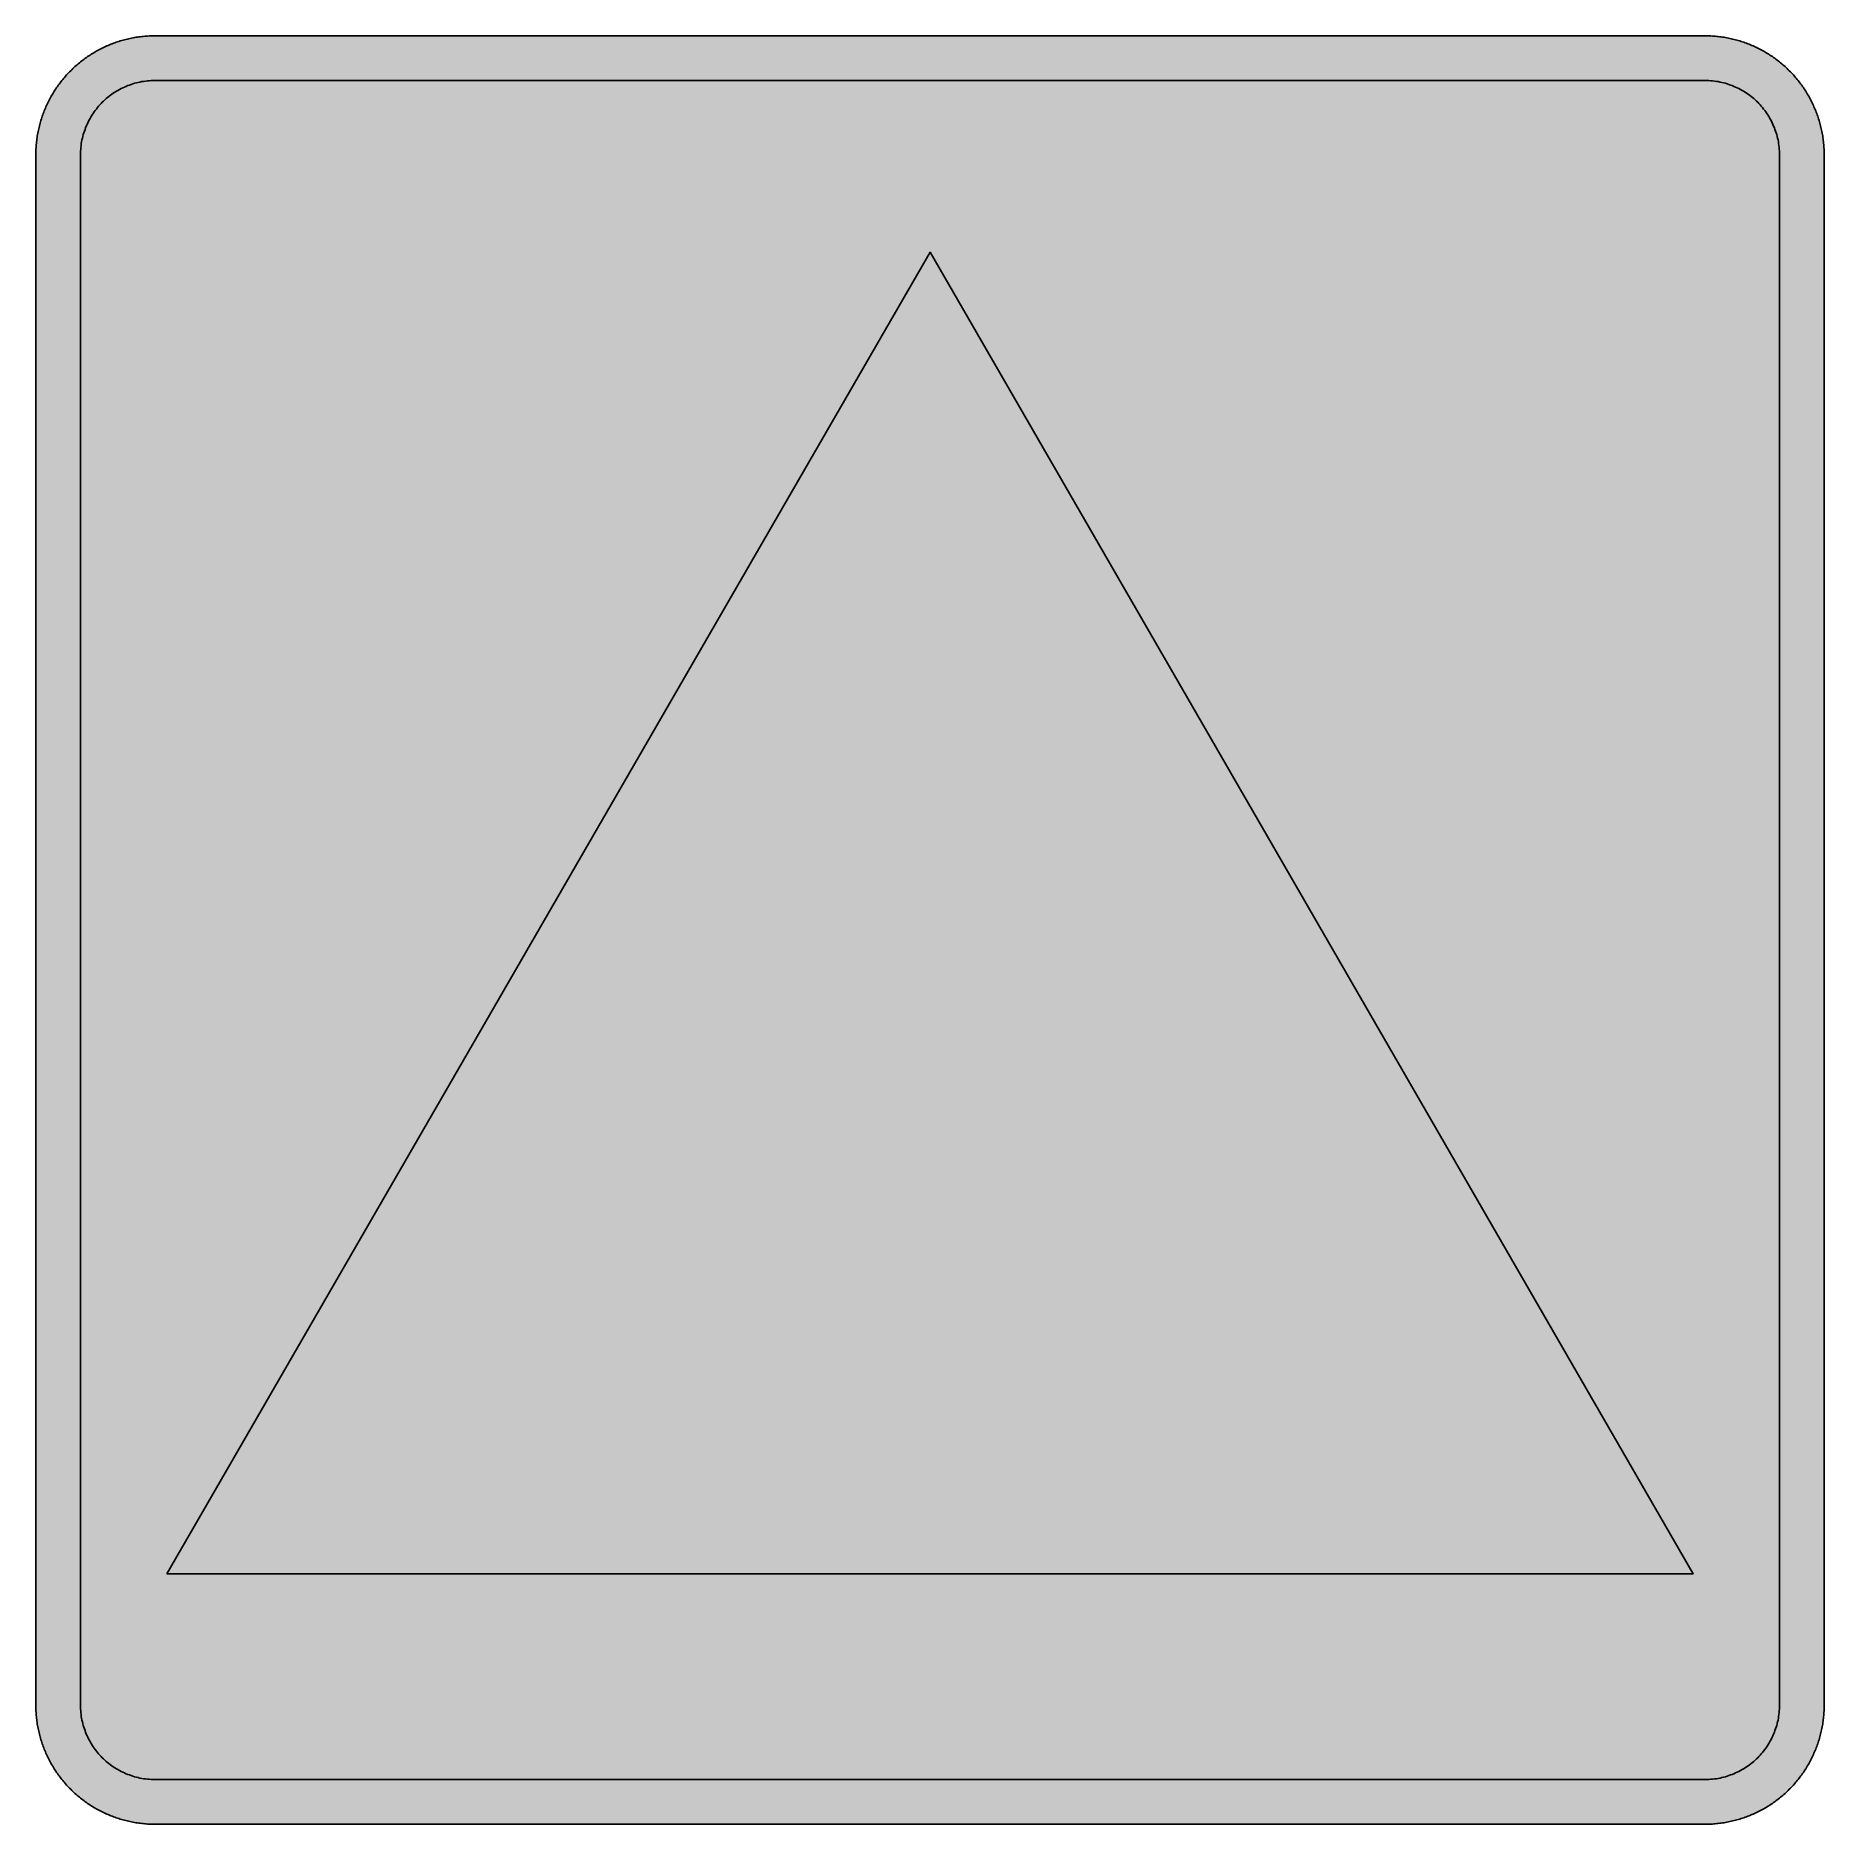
# Model space of a CAD drawing. Header units: millimetres. Extents: x 0 to 212, y 0 to 212.
import ezdxf

# ---------------------------------------------------------------- set-up
doc = ezdxf.new("R2010")
doc.units = ezdxf.units.MM

msp = doc.modelspace()

# ---------------------------------------------------------------- hatches: boundary and pattern name
for color, points in [(254, [(14.1633, 0.0536), (13.9878, 0.0533), (13.8125, 0.0559), (13.6373, 0.061), (13.462, 0.0686), (13.2893, 0.0787), (13.114, 0.0914), (12.9413, 0.1041), (12.7686, 0.1219), (12.5959, 0.1397), (12.4231, 0.16), (12.2504, 0.1829), (12.0777, 0.2057), (11.9075, 0.2337), (11.7373, 0.2616), (11.5672, 0.2921), (11.397, 0.3251), (11.2268, 0.3607), (11.0592, 0.3988), (10.8915, 0.4369), (10.7239, 0.4775), (10.5562, 0.5207), (10.3886, 0.5664), (10.2235, 0.6121), (10.0584, 0.6629), (9.8933, 0.7137), (9.7307, 0.7671), (9.5682, 0.8204), (9.4056, 0.8788), (9.2431, 0.9373), (9.083, 0.9982), (8.923, 1.0617), (8.763, 1.1252), (8.6055, 1.1938), (8.4455, 1.2624), (8.2906, 1.331), (8.1331, 1.4046), (7.9781, 1.4783), (7.8232, 1.5545), (7.6708, 1.6332), (7.5184, 1.7145), (7.366, 1.7958), (7.2161, 1.8796), (7.0663, 1.966), (6.919, 2.0523), (6.7716, 2.1438), (6.6243, 2.2352), (6.4795, 2.3266), (6.3348, 2.4232), (6.19, 2.5197), (6.0477, 2.6187), (5.908, 2.7178), (5.7683, 2.8194), (5.6286, 2.9235), (5.4915, 3.0302), (5.3543, 3.1369), (5.2197, 3.2461), (5.0851, 3.3579), (4.953, 3.4722), (4.8209, 3.5865), (4.6914, 3.7033), (4.5644, 3.8202), (4.4348, 3.9395), (4.3104, 4.0615), (4.1859, 4.1859), (4.0615, 4.3104), (3.9395, 4.4348), (3.8202, 4.5618), (3.7033, 4.6914), (3.5865, 4.8209), (3.4722, 4.953), (3.3579, 5.0851), (3.2487, 5.2197), (3.1369, 5.3543), (3.0302, 5.4915), (2.9235, 5.6286), (2.8194, 5.7683), (2.7178, 5.908), (2.6187, 6.0477), (2.5197, 6.19), (2.4232, 6.3348), (2.3266, 6.477), (2.2352, 6.6243), (2.1438, 6.7691), (2.0523, 6.9164), (1.966, 7.0663), (1.8796, 7.2161), (1.7958, 7.366), (1.7145, 7.5184), (1.6332, 7.6708), (1.5545, 7.8232), (1.4783, 7.9781), (1.4046, 8.1331), (1.331, 8.2906), (1.2598, 8.4455), (1.1913, 8.603), (1.1252, 8.763), (1.0592, 8.923), (0.9982, 9.083), (0.9373, 9.2431), (0.8763, 9.4056), (0.8204, 9.5682), (0.7645, 9.7307), (0.7112, 9.8933), (0.6604, 10.0584), (0.6121, 10.2235), (0.5639, 10.3911), (0.5207, 10.5562), (0.4775, 10.7239), (0.4343, 10.8915), (0.3962, 11.0592), (0.3607, 11.2268), (0.3251, 11.397), (0.2921, 11.5672), (0.2616, 11.7373), (0.2311, 11.9075), (0.2057, 12.0802), (0.1803, 12.2504), (0.1575, 12.4231), (0.1372, 12.5959), (0.1194, 12.7686), (0.1041, 12.9413), (0.0889, 13.1166), (0.0787, 13.2893), (0.0686, 13.4645), (0.061, 13.6373), (0.0559, 13.8125), (0.0508, 13.9878), (0.0508, 14.163), (0.0522, 197.6092), (0.0508, 197.7822), (0.0559, 197.9574), (0.061, 198.1327), (0.0686, 198.308), (0.0787, 198.4807), (0.0889, 198.6559), (0.1041, 198.8287), (0.1194, 199.0014), (0.1372, 199.1741), (0.1575, 199.3468), (0.1803, 199.5195), (0.2057, 199.6923), (0.2311, 199.8624), (0.2616, 200.0326), (0.2921, 200.2028), (0.3251, 200.373), (0.3607, 200.5432), (0.3962, 200.7108), (0.4343, 200.8784), (0.4775, 201.0461), (0.5207, 201.2137), (0.5639, 201.3814), (0.6121, 201.5465), (0.6604, 201.7116), (0.7112, 201.8767), (0.7645, 202.0392), (0.8204, 202.2018), (0.8763, 202.3643), (0.9373, 202.5269), (0.9982, 202.6869), (1.0592, 202.8469), (1.1252, 203.007), (1.1913, 203.1644), (1.2598, 203.3245), (1.331, 203.4794), (1.4046, 203.6369), (1.4783, 203.7918), (1.5545, 203.9468), (1.6332, 204.0992), (1.7145, 204.2516), (1.7958, 204.404), (1.8796, 204.5538), (1.966, 204.7037), (2.0523, 204.851), (2.1438, 204.9983), (2.2352, 205.1456), (2.3266, 205.2904), (2.4232, 205.4352), (2.5197, 205.58), (2.6187, 205.7222), (2.7178, 205.8619), (2.8194, 206.0016), (2.9235, 206.1413), (3.0302, 206.2785), (3.1369, 206.4156), (3.2487, 206.5503), (3.3579, 206.6849), (3.4722, 206.817), (3.5865, 206.949), (3.7033, 207.0786), (3.8202, 207.2056), (3.9395, 207.3351), (4.0615, 207.4596), (4.1859, 207.584), (4.3104, 207.7085), (4.4348, 207.8304), (4.5644, 207.9498), (4.6914, 208.0666), (4.8209, 208.1835), (4.953, 208.2978), (5.0851, 208.4121), (5.2197, 208.5213), (5.3543, 208.6331), (5.4915, 208.7397), (5.6286, 208.8464), (5.7683, 208.9506), (5.908, 209.0522), (6.0477, 209.1512), (6.19, 209.2503), (6.3348, 209.3468), (6.4795, 209.4433), (6.6243, 209.5348), (6.7716, 209.6262), (6.919, 209.7176), (7.0663, 209.804), (7.2161, 209.8904), (7.366, 209.9742), (7.5184, 210.0555), (7.6708, 210.1367), (7.8232, 210.2155), (7.9781, 210.2917), (8.1331, 210.3653), (8.2906, 210.439), (8.4455, 210.5101), (8.6055, 210.5787), (8.763, 210.6447), (8.923, 210.7108), (9.083, 210.7717), (9.2431, 210.8327), (9.4056, 210.8937), (9.5682, 210.9495), (9.7307, 211.0054), (9.8933, 211.0588), (10.0584, 211.1096), (10.2235, 211.1578), (10.3886, 211.2061), (10.5562, 211.2493), (10.7239, 211.2924), (10.8915, 211.3356), (11.0592, 211.3737), (11.2268, 211.4093), (11.397, 211.4448), (11.5672, 211.4779), (11.7373, 211.5083), (11.9075, 211.5388), (12.0777, 211.5642), (12.2504, 211.5896), (12.4231, 211.6125), (12.5959, 211.6328), (12.7686, 211.6506), (12.9413, 211.6658), (13.114, 211.6811), (13.2893, 211.6912), (13.462, 211.7014), (13.6373, 211.709), (13.8125, 211.7141), (13.9878, 211.7192), (14.163, 211.7192), (197.6078, 211.7203), (197.7822, 211.7192), (197.9574, 211.7141), (198.1327, 211.709), (198.3054, 211.7014), (198.4807, 211.6912), (198.6534, 211.6811), (198.8287, 211.6658), (199.0014, 211.6506), (199.1741, 211.6328), (199.3468, 211.6125), (199.5195, 211.5896), (199.6897, 211.5642), (199.8624, 211.5388), (200.0326, 211.5083), (200.2028, 211.4779), (200.373, 211.4448), (200.5432, 211.4093), (200.7108, 211.3737), (200.8784, 211.3356), (201.0461, 211.2924), (201.2137, 211.2493), (201.3788, 211.2061), (201.5465, 211.1578), (201.7116, 211.1096), (201.8767, 211.0588), (202.0392, 211.0054), (202.2018, 210.9495), (202.3643, 210.8937), (202.5269, 210.8327), (202.6869, 210.7717), (202.8469, 210.7108), (203.007, 210.6447), (203.167, 210.5787), (203.3245, 210.5101), (203.4794, 210.439), (203.6369, 210.3653), (203.7918, 210.2917), (203.9468, 210.2155), (204.0992, 210.1367), (204.2516, 210.0555), (204.404, 209.9742), (204.5538, 209.8904), (204.7037, 209.804), (204.8535, 209.7176), (205.0009, 209.6262), (205.1456, 209.5348), (205.293, 209.4433), (205.4352, 209.3468), (205.58, 209.2503), (205.7222, 209.1512), (205.8619, 209.0522), (206.0016, 208.9506), (206.1413, 208.8464), (206.2785, 208.7397), (206.4156, 208.6331), (206.5503, 208.5213), (206.6849, 208.4121), (206.817, 208.2978), (206.949, 208.1835), (207.0786, 208.0666), (207.2081, 207.9498), (207.3351, 207.8304), (207.4596, 207.7085), (207.584, 207.584), (207.7085, 207.4596), (207.8304, 207.3351), (207.9498, 207.2056), (208.0666, 207.0786), (208.1835, 206.949), (208.2978, 206.817), (208.4121, 206.6849), (208.5238, 206.5503), (208.6331, 206.4156), (208.7397, 206.2785), (208.8464, 206.1413), (208.9506, 206.0016), (209.0522, 205.8619), (209.1512, 205.7222), (209.2503, 205.58), (209.3468, 205.4352), (209.4433, 205.2904), (209.5348, 205.1456), (209.6262, 204.9983), (209.7176, 204.851), (209.804, 204.7037), (209.8904, 204.5538), (209.9742, 204.404), (210.0555, 204.2516), (210.1367, 204.0992), (210.2155, 203.9468), (210.2917, 203.7918), (210.3653, 203.6369), (210.439, 203.4794), (210.5076, 203.3245), (210.5762, 203.1644), (210.6447, 203.007), (210.7082, 202.8469), (210.7717, 202.6869), (210.8327, 202.5269), (210.8911, 202.3643), (210.9495, 202.2018), (211.0029, 202.0392), (211.0562, 201.8767), (211.107, 201.7116), (211.1578, 201.5465), (211.2035, 201.3814), (211.2493, 201.2137), (211.2924, 201.0461), (211.3331, 200.8784), (211.3712, 200.7108), (211.4093, 200.5432), (211.4448, 200.373), (211.4779, 200.2028), (211.5083, 200.0326), (211.5363, 199.8624), (211.5642, 199.6923), (211.5871, 199.5195), (211.6099, 199.3468), (211.6303, 199.1741), (211.648, 199.0014), (211.6658, 198.8287), (211.6785, 198.6559), (211.6912, 198.4807), (211.7014, 198.308), (211.709, 198.1327), (211.7141, 197.9574), (211.7166, 197.7822), (211.7166, 197.6069), (211.7189, 14.1647), (211.7166, 13.9878), (211.7141, 13.8125), (211.709, 13.6373), (211.7014, 13.4645), (211.6912, 13.2893), (211.6785, 13.1166), (211.6658, 12.9413), (211.648, 12.7686), (211.6303, 12.5959), (211.6099, 12.4231), (211.5871, 12.2504), (211.5642, 12.0802), (211.5363, 11.9075), (211.5083, 11.7373), (211.4779, 11.5672), (211.4448, 11.397), (211.4093, 11.2268), (211.3712, 11.0592), (211.3331, 10.8915), (211.2924, 10.7239), (211.2493, 10.5562), (211.2035, 10.3911), (211.1578, 10.2235), (211.107, 10.0584), (211.0562, 9.8933), (211.0029, 9.7307), (210.9495, 9.5682), (210.8911, 9.4056), (210.8327, 9.2431), (210.7717, 9.083), (210.7082, 8.923), (210.6447, 8.763), (210.5762, 8.603), (210.5076, 8.4455), (210.439, 8.2906), (210.3653, 8.1331), (210.2917, 7.9781), (210.2155, 7.8232), (210.1367, 7.6708), (210.0555, 7.5184), (209.9742, 7.366), (209.8904, 7.2161), (209.804, 7.0663), (209.7176, 6.9164), (209.6262, 6.7691), (209.5348, 6.6243), (209.4433, 6.477), (209.3468, 6.3348), (209.2503, 6.19), (209.1512, 6.0477), (209.0522, 5.908), (208.9506, 5.7683), (208.8464, 5.6286), (208.7397, 5.4915), (208.6331, 5.3543), (208.5238, 5.2197), (208.4121, 5.0851), (208.2978, 4.953), (208.1835, 4.8209), (208.0666, 4.6914), (207.9498, 4.5618), (207.8304, 4.4348), (207.7085, 4.3104), (207.584, 4.1859), (207.4596, 4.0615), (207.3351, 3.9395), (207.2081, 3.8202), (207.0786, 3.7033), (206.949, 3.5865), (206.817, 3.4722), (206.6849, 3.3579), (206.5503, 3.2461), (206.4156, 3.1369), (206.2785, 3.0302), (206.1413, 2.9235), (206.0016, 2.8194), (205.8619, 2.7178), (205.7222, 2.6187), (205.58, 2.5197), (205.4352, 2.4232), (205.293, 2.3266), (205.1456, 2.2352), (205.0009, 2.1438), (204.8535, 2.0523), (204.7037, 1.966), (204.5538, 1.8796), (204.404, 1.7958), (204.2516, 1.7145), (204.0992, 1.6332), (203.9468, 1.5545), (203.7918, 1.4783), (203.6369, 1.4046), (203.4794, 1.331), (203.3245, 1.2624), (203.167, 1.1938), (203.007, 1.1252), (202.8469, 1.0617), (202.6869, 0.9982), (202.5269, 0.9373), (202.3643, 0.8788), (202.2018, 0.8204), (202.0392, 0.7671), (201.8767, 0.7137), (201.7116, 0.6629), (201.5465, 0.6121), (201.3788, 0.5664), (201.2137, 0.5207), (201.0461, 0.4775), (200.8784, 0.4369), (200.7108, 0.3988), (200.5432, 0.3607), (200.373, 0.3251), (200.2028, 0.2921), (200.0326, 0.2616), (199.8624, 0.2337), (199.6897, 0.2057), (199.5195, 0.1829), (199.3468, 0.16), (199.1741, 0.1397), (199.0014, 0.1219), (198.8287, 0.1041), (198.6534, 0.0914), (198.4807, 0.0787), (198.3054, 0.0686), (198.1327, 0.061), (197.9574, 0.0559), (197.7822, 0.0533), (197.6069, 0.0533)]), (144, [(14.1633, 5.3453), (13.9344, 5.3467), (13.7084, 5.3543), (13.4849, 5.3696), (13.2613, 5.3899), (13.0378, 5.4153), (12.8194, 5.4458), (12.6009, 5.4813), (12.385, 5.522), (12.1717, 5.5702), (11.9583, 5.621), (11.7475, 5.6794), (11.5392, 5.7404), (11.3335, 5.8064), (11.1303, 5.8801), (10.9296, 5.9563), (10.729, 6.0376), (10.5334, 6.1239), (10.3378, 6.2128), (10.1473, 6.3094), (9.9593, 6.4084), (9.7714, 6.5126), (9.5885, 6.6218), (9.4082, 6.7335), (9.2304, 6.8504), (9.0576, 6.9698), (8.8849, 7.0968), (8.7173, 7.2238), (8.5522, 7.3584), (8.3896, 7.4955), (8.2321, 7.6352), (8.0772, 7.78), (7.9273, 7.9273), (7.7775, 8.0772), (7.6352, 8.2321), (7.493, 8.3922), (7.3558, 8.5522), (7.2238, 8.7173), (7.0942, 8.8875), (6.9698, 9.0576), (6.8504, 9.2329), (6.7335, 9.4107), (6.6192, 9.591), (6.5126, 9.7739), (6.4084, 9.9593), (6.3068, 10.1473), (6.2128, 10.3403), (6.1214, 10.5334), (6.035, 10.7315), (5.9538, 10.9296), (5.8776, 11.1303), (5.8064, 11.3335), (5.7404, 11.5418), (5.6769, 11.75), (5.621, 11.9583), (5.5677, 12.1717), (5.522, 12.385), (5.4813, 12.6009), (5.4432, 12.8194), (5.4127, 13.0404), (5.3873, 13.2613), (5.3696, 13.4849), (5.3543, 13.7084), (5.3467, 13.937), (5.3416, 14.163), (5.3439, 197.6092), (5.3467, 197.8355), (5.3543, 198.0616), (5.3696, 198.2851), (5.3873, 198.5086), (5.4127, 198.7321), (5.4432, 198.9506), (5.4813, 199.169), (5.522, 199.3849), (5.5677, 199.5983), (5.621, 199.8116), (5.6769, 200.0225), (5.7404, 200.2307), (5.8064, 200.4365), (5.8776, 200.6397), (5.9538, 200.8403), (6.035, 201.041), (6.1214, 201.2366), (6.2128, 201.4322), (6.3068, 201.6227), (6.4084, 201.8106), (6.5126, 201.9986), (6.6192, 202.1815), (6.7335, 202.3618), (6.8504, 202.5396), (6.9698, 202.7123), (7.0942, 202.885), (7.2238, 203.0527), (7.3558, 203.2178), (7.493, 203.3803), (7.6352, 203.5378), (7.7775, 203.6928), (7.9273, 203.8426), (8.0772, 203.9925), (8.2321, 204.1347), (8.3896, 204.277), (8.5522, 204.4141), (8.7173, 204.5462), (8.8849, 204.6757), (9.0576, 204.8002), (9.2304, 204.9196), (9.4082, 205.0364), (9.5885, 205.1507), (9.7714, 205.2574), (9.9593, 205.3615), (10.1473, 205.4631), (10.3378, 205.5571), (10.5334, 205.6486), (10.729, 205.7349), (10.9296, 205.8162), (11.1303, 205.8924), (11.3335, 205.9635), (11.5392, 206.0296), (11.7475, 206.0931), (11.9583, 206.1489), (12.1717, 206.2023), (12.385, 206.248), (12.6009, 206.2886), (12.8194, 206.3267), (13.0378, 206.3572), (13.2613, 206.3826), (13.4849, 206.4004), (13.7084, 206.4156), (13.9344, 206.4233), (14.163, 206.4283), (197.6078, 206.4286), (197.833, 206.4233), (198.0616, 206.4156), (198.2851, 206.4004), (198.5086, 206.3826), (198.7296, 206.3572), (198.9506, 206.3267), (199.169, 206.2886), (199.3849, 206.248), (199.5983, 206.2023), (199.8116, 206.1489), (200.0199, 206.0931), (200.2282, 206.0296), (200.4365, 205.9635), (200.6397, 205.8924), (200.8403, 205.8162), (201.0385, 205.7349), (201.2366, 205.6486), (201.4296, 205.5571), (201.6227, 205.4631), (201.8106, 205.3615), (201.996, 205.2574), (202.1789, 205.1507), (202.3593, 205.0364), (202.5371, 204.9196), (202.7123, 204.8002), (202.8825, 204.6757), (203.0527, 204.5462), (203.2178, 204.4141), (203.3778, 204.277), (203.5378, 204.1347), (203.6928, 203.9925), (203.8426, 203.8426), (203.9899, 203.6928), (204.1347, 203.5378), (204.2744, 203.3803), (204.4116, 203.2178), (204.5462, 203.0527), (204.6732, 202.885), (204.8002, 202.7123), (204.9196, 202.5396), (205.0364, 202.3618), (205.1482, 202.1815), (205.2574, 201.9986), (205.3615, 201.8106), (205.4606, 201.6227), (205.5571, 201.4322), (205.646, 201.2366), (205.7324, 201.041), (205.8137, 200.8403), (205.8899, 200.6397), (205.9635, 200.4365), (206.0296, 200.2307), (206.0905, 200.0225), (206.1489, 199.8116), (206.1997, 199.5983), (206.248, 199.3849), (206.2886, 199.169), (206.3242, 198.9506), (206.3547, 198.7321), (206.3801, 198.5086), (206.4004, 198.2851), (206.4156, 198.0616), (206.4233, 197.8355), (206.4258, 197.6069), (206.4272, 14.1647), (206.4233, 13.937), (206.4156, 13.7084), (206.4004, 13.4849), (206.3801, 13.2613), (206.3547, 13.0404), (206.3242, 12.8194), (206.2886, 12.6009), (206.248, 12.385), (206.1997, 12.1717), (206.1489, 11.9583), (206.0905, 11.75), (206.0296, 11.5418), (205.9635, 11.3335), (205.8899, 11.1303), (205.8137, 10.9296), (205.7324, 10.7315), (205.646, 10.5334), (205.5571, 10.3403), (205.4606, 10.1473), (205.3615, 9.9593), (205.2574, 9.7739), (205.1482, 9.591), (205.0364, 9.4107), (204.9196, 9.2329), (204.8002, 9.0576), (204.6732, 8.8875), (204.5462, 8.7173), (204.4116, 8.5522), (204.2744, 8.3922), (204.1347, 8.2321), (203.9899, 8.0772), (203.8426, 7.9273), (203.6928, 7.78), (203.5378, 7.6352), (203.3778, 7.4955), (203.2178, 7.3584), (203.0527, 7.2238), (202.8825, 7.0968), (202.7123, 6.9698), (202.5371, 6.8504), (202.3593, 6.7335), (202.1789, 6.6218), (201.996, 6.5126), (201.8106, 6.4084), (201.6227, 6.3094), (201.4296, 6.2128), (201.2366, 6.1239), (201.0385, 6.0376), (200.8403, 5.9563), (200.6397, 5.8801), (200.4365, 5.8064), (200.2282, 5.7404), (200.0199, 5.6794), (199.8116, 5.621), (199.5983, 5.5702), (199.3849, 5.522), (199.169, 5.4813), (198.9506, 5.4458), (198.7296, 5.4153), (198.5086, 5.3899), (198.2851, 5.3696), (198.0616, 5.3543), (197.833, 5.3467), (197.6069, 5.3442)]), (254, [(15.5744, 29.6869), (105.8855, 186.1093), (196.1967, 29.6869)])]:
    msp.add_hatch(color=color).paths.add_polyline_path(points)
h = msp.add_hatch(color=59)
h.paths.add_polyline_path([(99.5355, 122.4675), (92.5781, 122.4675), (92.4027, 122.4636), (92.2299, 122.4585), (92.0572, 122.4509), (91.887, 122.4382), (91.7169, 122.4229), (91.5467, 122.4026), (91.3765, 122.3823), (91.2089, 122.3543), (91.0412, 122.3264), (90.8761, 122.2934), (90.711, 122.2578), (90.5459, 122.2197), (90.3834, 122.1765), (90.2208, 122.1334), (90.0608, 122.0851), (89.9008, 122.0318), (89.7433, 121.9784), (89.5858, 121.92), (89.4309, 121.8616), (89.2785, 121.7981), (89.1261, 121.7295), (88.9737, 121.6609), (88.8238, 121.5898), (88.6765, 121.5136), (88.5292, 121.4349), (88.3844, 121.3561), (88.2421, 121.2723), (88.0999, 121.1859), (87.9602, 121.097), (87.823, 121.0056), (87.6884, 120.9116), (87.5538, 120.8126), (87.4217, 120.7135), (87.2896, 120.6119), (87.1626, 120.5078), (87.0356, 120.4011), (86.9112, 120.2919), (86.7893, 120.1776), (86.6699, 120.0633), (86.553, 119.9464), (86.4362, 119.827), (86.3244, 119.7051), (86.2127, 119.5832), (86.1035, 119.4562), (85.9968, 119.3292), (85.8952, 119.1971), (85.7936, 119.065), (85.6945, 118.9304), (85.598, 118.7933), (85.504, 118.6536), (85.4126, 118.5113), (85.3262, 118.3691), (85.2399, 118.2243), (85.156, 118.077), (85.0773, 117.9271), (84.9986, 117.7773), (84.9249, 117.6223), (84.8538, 117.4674), (84.7852, 117.3124), (84.7192, 117.1524), (84.6582, 116.9924), (84.5972, 116.8298), (84.5414, 116.6673), (84.488, 116.5022), (78.3428, 96.6442), (78.2777, 96.6572), (78.2117, 96.6699), (78.1456, 96.6826), (78.0821, 96.6953), (78.0161, 96.7054), (77.9526, 96.7181), (77.8866, 96.7308), (77.8205, 96.741), (77.757, 96.7537), (77.691, 96.7638), (77.6249, 96.7765), (77.5589, 96.7867), (77.4954, 96.7969), (77.4294, 96.807), (77.3633, 96.8172), (77.2998, 96.8273), (77.2338, 96.8375), (77.1677, 96.8477), (77.1017, 96.8553), (77.0357, 96.8654), (76.9722, 96.8756), (76.9061, 96.8832), (76.8401, 96.8908), (76.774, 96.901), (76.708, 96.9086), (76.642, 96.9162), (76.5785, 96.9239), (76.5124, 96.9315), (76.4464, 96.9391), (76.3803, 96.9467), (76.3143, 96.9543), (76.2483, 96.9594), (76.1822, 96.967), (76.1162, 96.9721), (76.0501, 96.9797), (75.9841, 96.9848), (75.9206, 96.9899), (75.8546, 96.995), (75.7885, 97.0026), (75.7225, 97.0077), (75.6564, 97.0102), (75.5904, 97.0153), (75.5244, 97.0204), (75.4583, 97.0255), (75.3923, 97.028), (75.3262, 97.0331), (75.2602, 97.0356), (75.1942, 97.0407), (75.1281, 97.0432), (75.0621, 97.0458), (74.996, 97.0483), (74.93, 97.0509), (74.864, 97.0534), (74.7954, 97.0559), (74.7293, 97.0585), (74.6633, 97.0585), (74.5973, 97.061), (74.5312, 97.0636), (74.4652, 97.0636), (74.3991, 97.0636), (74.3331, 97.0661), (74.2671, 97.0661), (74.201, 97.0661), (74.135, 97.0661), (73.8708, 97.0636), (73.6092, 97.0585), (73.3476, 97.0509), (73.086, 97.0407), (72.8243, 97.0255), (72.5627, 97.0077), (72.3036, 96.9874), (72.042, 96.962), (71.7829, 96.934), (71.5239, 96.9035), (71.2673, 96.8705), (71.0082, 96.835), (70.7517, 96.7943), (70.4952, 96.7511), (70.2412, 96.7054), (69.9872, 96.6546), (69.7332, 96.6038), (69.4792, 96.5479), (69.2277, 96.4895), (68.9762, 96.4286), (68.7248, 96.3625), (68.4759, 96.2965), (68.2269, 96.2254), (67.978, 96.1517), (67.7316, 96.0755), (67.4878, 95.9942), (67.2414, 95.9129), (66.9976, 95.8266), (66.7563, 95.7377), (66.515, 95.6462), (66.2737, 95.5523), (66.0349, 95.4557), (65.7962, 95.3541), (65.5599, 95.25), (65.3263, 95.1459), (65.09, 95.0366), (64.8589, 94.9249), (64.6278, 94.8106), (64.3966, 94.6912), (64.168, 94.5718), (63.942, 94.4499), (63.7159, 94.3229), (63.4898, 94.1934), (63.2689, 94.0638), (63.0453, 93.9292), (62.8269, 93.792), (62.6085, 93.6523), (62.3926, 93.5101), (62.1767, 93.3628), (61.9633, 93.2155), (61.7525, 93.0656), (61.5417, 92.9132), (61.3334, 92.7557), (61.1276, 92.5982), (60.9219, 92.4357), (60.7212, 92.2731), (60.5206, 92.1055), (60.3199, 91.9353), (60.1243, 91.7651), (59.9288, 91.5899), (59.7357, 91.4121), (59.5452, 91.2343), (59.3547, 91.0514), (59.1668, 90.866), (58.9839, 90.678), (58.801, 90.49), (58.6207, 90.2995), (58.4429, 90.1065), (58.2701, 89.9109), (58.0974, 89.7128), (57.9272, 89.5147), (57.7621, 89.314), (57.597, 89.1108), (57.437, 88.9051), (57.277, 88.6993), (57.1221, 88.4911), (56.9697, 88.2828), (56.8173, 88.0694), (56.6699, 87.8561), (56.5252, 87.6427), (56.3829, 87.4243), (56.2432, 87.2084), (56.1061, 86.9874), (55.9714, 86.7664), (55.8394, 86.5429), (55.7098, 86.3194), (55.5854, 86.0933), (55.4609, 85.8647), (55.3415, 85.6361), (55.2247, 85.4075), (55.1104, 85.1764), (54.9986, 84.9427), (54.8894, 84.709), (54.7827, 84.4728), (54.6786, 84.2366), (54.5795, 83.9978), (54.483, 83.759), (54.3865, 83.5203), (54.295, 83.279), (54.2087, 83.0351), (54.1223, 82.7913), (54.0385, 82.5475), (53.9598, 82.3011), (53.8836, 82.0547), (53.8099, 81.8083), (53.7388, 81.5594), (53.6702, 81.3079), (53.6067, 81.059), (53.5457, 80.8076), (53.4873, 80.5536), (53.4314, 80.3021), (53.3781, 80.0481), (53.3298, 79.7941), (53.2816, 79.5376), (53.2384, 79.281), (53.2003, 79.0245), (53.1622, 78.7679), (53.1292, 78.5089), (53.0987, 78.2498), (53.0708, 77.9907), (53.0479, 77.7316), (53.025, 77.47), (53.0073, 77.2109), (52.9946, 76.9493), (52.9819, 76.6877), (52.9742, 76.4261), (52.9692, 76.1619), (52.9666, 75.9003), (52.9692, 75.6361), (52.9742, 75.3745), (52.9819, 75.1129), (52.9946, 74.8487), (53.0073, 74.5896), (53.025, 74.328), (53.0479, 74.0664), (53.0708, 73.8073), (53.0987, 73.5482), (53.1292, 73.2892), (53.1622, 73.0301), (53.2003, 72.7735), (53.2384, 72.517), (53.2816, 72.2605), (53.3298, 72.0039), (53.3781, 71.7499), (53.4314, 71.4959), (53.4873, 71.2445), (53.5457, 70.9905), (53.6067, 70.739), (53.6702, 70.4901), (53.7388, 70.2386), (53.8099, 69.9897), (53.8836, 69.7433), (53.9598, 69.4969), (54.0385, 69.2506), (54.1223, 69.0067), (54.2087, 68.7629), (54.295, 68.519), (54.3865, 68.2777), (54.483, 68.039), (54.5795, 67.7977), (54.6786, 67.5615), (54.7827, 67.3252), (54.8894, 67.089), (54.9986, 66.8553), (55.1104, 66.6217), (55.2247, 66.3905), (55.3415, 66.1594), (55.4609, 65.9308), (55.5854, 65.7047), (55.7098, 65.4787), (55.8394, 65.2551), (55.9714, 65.0316), (56.1061, 64.8106), (56.2432, 64.5897), (56.3829, 64.3712), (56.5252, 64.1553), (56.6699, 63.9394), (56.8173, 63.7261), (56.9697, 63.5152), (57.1221, 63.307), (57.277, 63.0987), (57.437, 62.8904), (57.597, 62.6872), (57.7621, 62.484), (57.9272, 62.2833), (58.0974, 62.0852), (58.2701, 61.8871), (58.4429, 61.6915), (58.6207, 61.4985), (58.801, 61.308), (58.9839, 61.1175), (59.1668, 60.9321), (59.3547, 60.7466), (59.5452, 60.5638), (59.7357, 60.3834), (59.9288, 60.2082), (60.1243, 60.0329), (60.3199, 59.8602), (60.5206, 59.6925), (60.7212, 59.5249), (60.9219, 59.3623), (61.1276, 59.1998), (61.3334, 59.0423), (61.5417, 58.8848), (61.7525, 58.7324), (61.9633, 58.5826), (62.1767, 58.4327), (62.3926, 58.2879), (62.6085, 58.1457), (62.8269, 58.006), (63.0453, 57.8688), (63.2689, 57.7342), (63.4898, 57.6047), (63.7159, 57.4751), (63.942, 57.3481), (64.168, 57.2262), (64.3966, 57.1068), (64.6278, 56.9874), (64.8589, 56.8731), (65.09, 56.7614), (65.3263, 56.6522), (65.5599, 56.548), (65.7962, 56.4439), (66.0349, 56.3448), (66.2737, 56.2458), (66.515, 56.1518), (66.7563, 56.0603), (66.9976, 55.9714), (67.2414, 55.8876), (67.4878, 55.8038), (67.7316, 55.7251), (67.978, 55.6489), (68.2269, 55.5752), (68.4759, 55.5041), (68.7248, 55.4355), (68.9762, 55.372), (69.2277, 55.3085), (69.4792, 55.2501), (69.7332, 55.1967), (69.9872, 55.1434), (70.2412, 55.0951), (70.4952, 55.0469), (70.7517, 55.0037), (71.0082, 54.9656), (71.2673, 54.9275), (71.5239, 54.8945), (71.7829, 54.864), (72.042, 54.8361), (72.3036, 54.8132), (72.5627, 54.7903), (72.8243, 54.7726), (73.086, 54.7599), (73.3476, 54.7472), (73.6092, 54.7395), (73.8708, 54.7345), (74.135, 54.7319), (74.3966, 54.7345), (74.6608, 54.7395), (74.9224, 54.7472), (75.184, 54.7599), (75.4456, 54.7726), (75.7072, 54.7903), (75.9663, 54.8132), (76.2254, 54.8361), (76.487, 54.864), (76.7436, 54.8945), (77.0026, 54.9275), (77.2592, 54.9656), (77.5183, 55.0037), (77.7723, 55.0469), (78.0288, 55.0951), (78.2828, 55.1434), (78.5368, 55.1967), (78.7908, 55.2501), (79.0423, 55.3085), (79.2937, 55.372), (79.5452, 55.4355), (79.7941, 55.5041), (80.043, 55.5752), (80.2919, 55.6489), (80.5383, 55.7251), (80.7822, 55.8038), (81.0285, 55.8876), (81.2724, 55.9714), (81.5137, 56.0603), (81.755, 56.1518), (81.9963, 56.2458), (82.235, 56.3448), (82.4738, 56.4439), (82.71, 56.548), (82.9462, 56.6522), (83.1799, 56.7614), (83.4111, 56.8731), (83.6422, 56.9874), (83.8733, 57.1068), (84.1019, 57.2262), (84.3305, 57.3481), (84.5566, 57.4751), (84.7801, 57.6047), (85.0036, 57.7342), (85.2246, 57.8688), (85.4431, 58.006), (85.6615, 58.1457), (85.8774, 58.2879), (86.0933, 58.4327), (86.3067, 58.5826), (86.5175, 58.7324), (86.7283, 58.8848), (86.9366, 59.0423), (87.1423, 59.1998), (87.3481, 59.3623), (87.5487, 59.5249), (87.7519, 59.6925), (87.95, 59.8602), (88.1456, 60.0329), (88.3412, 60.2082), (88.5342, 60.3834), (88.7273, 60.5638), (88.9152, 60.7466), (89.1032, 60.9321), (89.2886, 61.1175), (89.469, 61.308), (89.6493, 61.4985), (89.8271, 61.6915), (89.9998, 61.8871), (90.1725, 62.0852), (90.3427, 62.2833), (90.5078, 62.484), (90.6729, 62.6872), (90.8329, 62.8904), (90.993, 63.0987), (91.1479, 63.307), (91.3028, 63.5152), (91.4527, 63.7261), (91.6, 63.9394), (91.7448, 64.1553), (91.887, 64.3712), (92.0267, 64.5897), (92.1639, 64.8106), (92.2985, 65.0316), (92.4306, 65.2551), (92.5601, 65.4787), (92.6846, 65.7047), (92.8091, 65.9308), (92.9284, 66.1594), (93.0453, 66.3905), (93.1596, 66.6217), (93.2713, 66.8553), (93.3806, 67.089), (93.4872, 67.3252), (93.5888, 67.5615), (93.6904, 67.7977), (93.787, 68.039), (93.8809, 68.2777), (93.9724, 68.519), (94.0613, 68.7629), (94.1476, 69.0067), (94.2289, 69.2506), (94.3102, 69.4969), (94.3864, 69.7433), (94.4601, 69.9897), (94.5312, 70.2386), (94.5972, 70.4901), (94.6633, 70.739), (94.7242, 70.9905), (94.7826, 71.2445), (94.8385, 71.4959), (94.8893, 71.7499), (94.9401, 72.0039), (94.9858, 72.2605), (95.029, 72.517), (95.0697, 72.7735), (95.1052, 73.0301), (95.1408, 73.2892), (95.1713, 73.5482), (95.1967, 73.8073), (95.2221, 74.0664), (95.2424, 74.328), (95.2602, 74.5896), (95.2754, 74.8487), (95.2856, 75.1129), (95.2932, 75.3745), (95.2983, 75.6361), (95.3008, 75.9003), (95.3008, 76.0933), (95.2983, 76.2889), (95.2932, 76.4845), (95.2856, 76.6775), (95.2779, 76.8731), (95.2678, 77.0661), (95.2576, 77.2592), (95.2449, 77.4522), (95.2297, 77.6478), (95.2119, 77.8408), (95.1941, 78.0339), (95.1738, 78.2244), (95.1509, 78.4174), (95.1255, 78.6105), (95.1001, 78.801), (95.0747, 78.9915), (95.0443, 79.1845), (95.0138, 79.375), (94.9808, 79.5655), (94.9477, 79.756), (94.9096, 79.944), (94.8741, 80.1345), (94.8334, 80.3224), (94.7928, 80.5104), (94.7496, 80.7009), (94.7039, 80.8863), (94.6582, 81.0743), (94.6099, 81.2622), (94.5617, 81.4476), (94.5083, 81.6331), (94.455, 81.8185), (94.4016, 82.0039), (94.3458, 82.1893), (94.2873, 82.3722), (94.2264, 82.5551), (94.1654, 82.738), (94.1019, 82.9208), (94.0384, 83.1012), (93.9698, 83.2841), (93.9038, 83.4644), (93.8327, 83.6447), (93.7616, 83.8225), (93.6879, 84.0029), (93.6142, 84.1807), (93.538, 84.3585), (93.4593, 84.5337), (93.3806, 84.7115), (93.2993, 84.8868), (93.2155, 85.0595), (93.1316, 85.2348), (93.0453, 85.4075), (92.9564, 85.5802), (92.8675, 85.7529), (92.776, 85.9231), (92.6846, 86.0933), (92.5906, 86.2635), (92.4941, 86.4311), (92.3976, 86.6013), (92.2985, 86.7664), (92.1969, 86.934), (92.0953, 87.0991), (91.9912, 87.2642), (91.8845, 87.4268), (91.7778, 87.5894), (91.6711, 87.7519), (91.5619, 87.9145), (91.4502, 88.072), (91.3359, 88.232), (91.2241, 88.3895), (91.1073, 88.5444), (90.9904, 88.7019), (90.8736, 88.8543), (90.7542, 89.0067), (90.6323, 89.1591), (90.5104, 89.3089), (90.3884, 89.4588), (90.264, 89.6061), (90.137, 89.7534), (90.01, 89.9008), (89.8804, 90.043), (89.7509, 90.1878), (89.6188, 90.33), (89.4867, 90.4697), (89.3547, 90.6094), (89.22, 90.7491), (89.0829, 90.8837), (88.9457, 91.0209), (88.8086, 91.1555), (88.6689, 91.2876), (88.5266, 91.4197), (88.3844, 91.5492), (88.2421, 91.6788), (88.0974, 91.8083), (87.9526, 91.9353), (87.8053, 92.0598), (87.6579, 92.1842), (87.5081, 92.3061), (87.3582, 92.4281), (87.2058, 92.5474), (87.0534, 92.6643), (86.901, 92.7811), (86.7461, 92.898), (86.5911, 93.0123), (86.4337, 93.124), (86.2762, 93.2358), (86.1187, 93.3475), (85.9587, 93.4542), (85.7987, 93.5609), (85.6361, 93.6676), (85.4735, 93.7717), (85.311, 93.8759), (85.1459, 93.9749), (84.9808, 94.0765), (84.8131, 94.1756), (84.6455, 94.2721), (84.4779, 94.3661), (84.3077, 94.4601), (84.1375, 94.554), (83.9648, 94.6429), (83.7946, 94.7318), (83.6219, 94.8207), (83.4466, 94.9071), (83.2714, 94.9909), (83.0961, 95.0747), (82.9183, 95.156), (82.743, 95.2373), (82.5627, 95.316), (82.3849, 95.3922), (84.7027, 102.8732), (104.4938, 73.5333), (104.5286, 73.4771), (104.5667, 73.4238), (104.6074, 73.3704), (104.6455, 73.3196), (104.6861, 73.2663), (104.7267, 73.2155), (104.7699, 73.1672), (104.8106, 73.1164), (104.8537, 73.0682), (104.8995, 73.0199), (104.9426, 72.9717), (104.9884, 72.9259), (105.0341, 72.8802), (105.0798, 72.8345), (105.1281, 72.7913), (105.1738, 72.7481), (105.222, 72.705), (105.2728, 72.6643), (105.3211, 72.6211), (105.3719, 72.583), (105.4227, 72.5424), (105.4735, 72.5043), (105.5243, 72.4662), (105.5776, 72.4281), (105.631, 72.3925), (105.6843, 72.357), (105.7377, 72.3214), (105.791, 72.2884), (105.8469, 72.2554), (105.9028, 72.2224), (105.9586, 72.1919), (106.0145, 72.1614), (106.0704, 72.1309), (106.1288, 72.103), (106.1847, 72.075), (106.2431, 72.0471), (106.3015, 72.0217), (106.3625, 71.9963), (106.4209, 71.9734), (106.4793, 71.948), (106.5403, 71.9252), (106.6013, 71.9049), (106.6622, 71.8845), (106.7232, 71.8642), (106.7841, 71.8439), (106.8451, 71.8261), (106.9086, 71.8109), (106.9696, 71.7931), (107.0331, 71.7779), (107.0966, 71.7652), (107.1575, 71.7499), (107.221, 71.7372), (107.2871, 71.7271), (107.3506, 71.7169), (107.4141, 71.7067), (107.4776, 71.6991), (107.5436, 71.6915), (107.6071, 71.6839), (107.6731, 71.6788), (107.7392, 71.6737), (107.8027, 71.6712), (107.8687, 71.6686), (107.9348, 71.6661), (108.0008, 71.6661), (116.8975, 71.6675), (116.9441, 71.4426), (116.9924, 71.2191), (117.0432, 70.9981), (117.0991, 70.7746), (117.155, 70.5561), (117.2134, 70.3351), (117.2743, 70.1167), (117.3378, 69.8983), (117.4039, 69.6798), (117.4699, 69.4639), (117.541, 69.248), (117.6122, 69.0321), (117.6884, 68.8188), (117.7646, 68.6054), (117.8433, 68.3946), (117.9246, 68.1838), (118.0084, 67.9729), (118.0948, 67.7647), (118.1837, 67.5564), (118.2726, 67.3481), (118.364, 67.1424), (118.4605, 66.9366), (118.557, 66.7334), (118.6561, 66.5302), (118.7552, 66.3296), (118.8593, 66.1289), (118.9634, 65.9282), (119.0701, 65.7301), (119.1819, 65.5345), (119.2911, 65.3364), (119.4054, 65.1434), (119.5222, 64.9503), (119.6391, 64.7573), (119.7585, 64.5668), (119.8804, 64.3763), (120.0048, 64.1883), (120.1293, 64.0004), (120.2563, 63.815), (120.3858, 63.6295), (120.5179, 63.4467), (120.6525, 63.2663), (120.7872, 63.086), (120.9269, 62.9056), (121.064, 62.7278), (121.2063, 62.5526), (121.351, 62.3773), (121.4958, 62.2046), (121.6431, 62.0344), (121.7905, 61.8642), (121.9429, 61.6941), (122.0953, 61.5264), (122.2502, 61.3613), (122.4077, 61.1988), (122.5652, 61.0362), (122.7252, 60.8762), (122.8877, 60.7162), (123.0503, 60.5587), (123.2179, 60.4037), (123.3856, 60.2488), (123.5532, 60.0964), (123.7234, 59.9465), (123.8961, 59.7967), (124.0714, 59.6494), (124.2492, 59.5046), (124.427, 59.3598), (124.6048, 59.2176), (124.7851, 59.0779), (124.968, 58.9407), (125.1509, 58.8061), (125.3363, 58.674), (125.5217, 58.5419), (125.7071, 58.4124), (125.8976, 58.2854), (126.0856, 58.1609), (126.2761, 58.039), (126.4691, 57.9171), (126.6622, 57.8002), (126.8552, 57.6834), (127.0508, 57.5691), (127.2489, 57.4573), (127.4445, 57.3456), (127.6452, 57.2389), (127.8433, 57.1322), (128.0439, 57.0306), (128.2471, 56.929), (128.4503, 56.83), (128.6535, 56.7334), (128.8567, 56.6369), (129.0625, 56.5455), (129.2708, 56.4566), (129.479, 56.3677), (129.6873, 56.2813), (129.8956, 56.1975), (130.1064, 56.1162), (130.3172, 56.0375), (130.5281, 55.9613), (130.7414, 55.8876), (130.9548, 55.814), (131.1681, 55.7454), (131.384, 55.6768), (131.5999, 55.6108), (131.8158, 55.5473), (132.0343, 55.4863), (132.2502, 55.4279), (132.4686, 55.372), (132.6896, 55.3187), (132.908, 55.2679), (133.129, 55.2171), (133.35, 55.1713), (133.571, 55.1256), (133.7945, 55.085), (134.0155, 55.0443), (134.239, 55.0062), (134.4625, 54.9707), (134.686, 54.9402), (134.9121, 54.9097), (135.1356, 54.8818), (135.3617, 54.8564), (135.5877, 54.831), (135.8138, 54.8107), (136.0399, 54.7929), (136.2659, 54.7776), (136.4945, 54.7624), (136.7206, 54.7522), (136.9492, 54.7446), (137.1778, 54.737), (137.4064, 54.7345), (137.635, 54.7319), (137.8966, 54.7345), (138.1608, 54.7395), (138.4224, 54.7472), (138.684, 54.7599), (138.9456, 54.7726), (139.2072, 54.7903), (139.4663, 54.8132), (139.7254, 54.8361), (139.987, 54.864), (140.2436, 54.8945), (140.5026, 54.9275), (140.7592, 54.9656), (141.0183, 55.0037), (141.2723, 55.0469), (141.5288, 55.0951), (141.7828, 55.1434), (142.0368, 55.1967), (142.2908, 55.2501), (142.5423, 55.3085), (142.7937, 55.372), (143.0452, 55.4355), (143.2941, 55.5041), (143.543, 55.5752), (143.7919, 55.6489), (144.0383, 55.7251), (144.2822, 55.8038), (144.5285, 55.8876), (144.7724, 55.9714), (145.0137, 56.0603), (145.255, 56.1518), (145.4963, 56.2458), (145.735, 56.3448), (145.9738, 56.4439), (146.21, 56.548), (146.4462, 56.6522), (146.6799, 56.7614), (146.9111, 56.8731), (147.1422, 56.9874), (147.3733, 57.1068), (147.6019, 57.2262), (147.8305, 57.3481), (148.0566, 57.4751), (148.2801, 57.6047), (148.5036, 57.7342), (148.7246, 57.8688), (148.9431, 58.006), (149.1615, 58.1457), (149.3774, 58.2879), (149.5933, 58.4327), (149.8067, 58.5826), (150.0175, 58.7324), (150.2283, 58.8848), (150.4366, 59.0423), (150.6423, 59.1998), (150.8481, 59.3623), (151.0487, 59.5249), (151.2519, 59.6925), (151.45, 59.8602), (151.6456, 60.0329), (151.8412, 60.2082), (152.0342, 60.3834), (152.2273, 60.5638), (152.4152, 60.7466), (152.6032, 60.9321), (152.7886, 61.1175), (152.969, 61.308), (153.1493, 61.4985), (153.3271, 61.6915), (153.4998, 61.8871), (153.6725, 62.0852), (153.8427, 62.2833), (154.0078, 62.484), (154.1729, 62.6872), (154.3329, 62.8904), (154.493, 63.0987), (154.6479, 63.307), (154.8028, 63.5152), (154.9527, 63.7261), (155.1, 63.9394), (155.2448, 64.1553), (155.387, 64.3712), (155.5267, 64.5897), (155.6639, 64.8106), (155.7985, 65.0316), (155.9306, 65.2551), (156.0601, 65.4787), (156.1846, 65.7047), (156.3091, 65.9308), (156.4284, 66.1594), (156.5453, 66.3905), (156.6596, 66.6217), (156.7713, 66.8553), (156.8806, 67.089), (156.9872, 67.3252), (157.0888, 67.5615), (157.1904, 67.7977), (157.287, 68.039), (157.3809, 68.2777), (157.4724, 68.519), (157.5613, 68.7629), (157.6476, 69.0067), (157.7289, 69.2506), (157.8102, 69.4969), (157.8864, 69.7433), (157.9601, 69.9897), (158.0312, 70.2386), (158.0972, 70.4901), (158.1633, 70.739), (158.2242, 70.9905), (158.2826, 71.2445), (158.3385, 71.4959), (158.3893, 71.7499), (158.4401, 72.0039), (158.4858, 72.2605), (158.529, 72.517), (158.5697, 72.7735), (158.6052, 73.0301), (158.6408, 73.2892), (158.6713, 73.5482), (158.6967, 73.8073), (158.7221, 74.0664), (158.7424, 74.328), (158.7602, 74.5896), (158.7754, 74.8487), (158.7856, 75.1129), (158.7932, 75.3745), (158.7983, 75.6361), (158.8008, 75.9003), (158.7983, 76.1619), (158.7932, 76.4261), (158.7856, 76.6877), (158.7754, 76.9493), (158.7602, 77.2109), (158.7424, 77.47), (158.7221, 77.7316), (158.6967, 77.9907), (158.6713, 78.2498), (158.6408, 78.5089), (158.6052, 78.7679), (158.5697, 79.0245), (158.529, 79.281), (158.4858, 79.5376), (158.4401, 79.7941), (158.3893, 80.0481), (158.3385, 80.3021), (158.2826, 80.5536), (158.2242, 80.8076), (158.1633, 81.059), (158.0972, 81.3079), (158.0312, 81.5594), (157.9601, 81.8083), (157.8864, 82.0547), (157.8102, 82.3011), (157.7289, 82.5475), (157.6476, 82.7913), (157.5613, 83.0351), (157.4724, 83.279), (157.3809, 83.5203), (157.287, 83.759), (157.1904, 83.9978), (157.0888, 84.2366), (156.9872, 84.4728), (156.8806, 84.709), (156.7713, 84.9427), (156.6596, 85.1764), (156.5453, 85.4075), (156.4284, 85.6361), (156.3091, 85.8647), (156.1846, 86.0933), (156.0601, 86.3194), (155.9306, 86.5429), (155.7985, 86.7664), (155.6639, 86.9874), (155.5267, 87.2084), (155.387, 87.4243), (155.2448, 87.6427), (155.1, 87.8561), (154.9527, 88.0694), (154.8028, 88.2828), (154.6479, 88.4911), (154.493, 88.6993), (154.3329, 88.9051), (154.1729, 89.1108), (154.0078, 89.314), (153.8427, 89.5147), (153.6725, 89.7128), (153.4998, 89.9109), (153.3271, 90.1065), (153.1493, 90.2995), (152.969, 90.49), (152.7886, 90.678), (152.6032, 90.866), (152.4152, 91.0514), (152.2273, 91.2343), (152.0342, 91.4121), (151.8412, 91.5899), (151.6456, 91.7651), (151.45, 91.9353), (151.2519, 92.1055), (151.0487, 92.2731), (150.8481, 92.4357), (150.6423, 92.5982), (150.4366, 92.7557), (150.2283, 92.9132), (150.0175, 93.0656), (149.8067, 93.2155), (149.5933, 93.3628), (149.3774, 93.5101), (149.1615, 93.6523), (148.9431, 93.792), (148.7246, 93.9292), (148.5036, 94.0638), (148.2801, 94.1934), (148.0566, 94.3229), (147.8305, 94.4499), (147.6019, 94.5718), (147.3733, 94.6912), (147.1422, 94.8106), (146.9111, 94.9249), (146.6799, 95.0366), (146.4462, 95.1459), (146.21, 95.25), (145.9738, 95.3541), (145.735, 95.4557), (145.4963, 95.5523), (145.255, 95.6462), (145.0137, 95.7377), (144.7724, 95.8266), (144.5285, 95.9129), (144.2822, 95.9942), (144.0383, 96.0755), (143.7919, 96.1517), (143.543, 96.2254), (143.2941, 96.2965), (143.0452, 96.3625), (142.7937, 96.4286), (142.5423, 96.4895), (142.2908, 96.5479), (142.0368, 96.6038), (141.7828, 96.6546), (141.5288, 96.7054), (141.2723, 96.7511), (141.0183, 96.7943), (140.7592, 96.835), (140.5026, 96.8705), (140.2436, 96.9035), (139.987, 96.934), (139.7254, 96.962), (139.4663, 96.9874), (139.2072, 97.0077), (138.9456, 97.0255), (138.684, 97.0407), (138.4224, 97.0509), (138.1608, 97.0585), (137.8966, 97.0636), (137.635, 97.0661), (137.5308, 97.0661), (137.4267, 97.0661), (137.32, 97.0636), (137.2159, 97.061), (137.1117, 97.061), (137.0076, 97.0559), (136.9035, 97.0534), (136.7993, 97.0509), (136.6952, 97.0458), (136.591, 97.0407), (136.4869, 97.0356), (136.3828, 97.028), (136.2786, 97.0229), (136.1745, 97.0153), (136.0729, 97.0077), (135.9687, 97.0001), (135.8646, 96.9924), (135.7605, 96.9823), (135.6563, 96.9721), (135.5522, 96.9645), (135.448, 96.9518), (135.3464, 96.9416), (135.2423, 96.9315), (135.1382, 96.9188), (135.0366, 96.9061), (134.9324, 96.8934), (134.8283, 96.8781), (134.7267, 96.8654), (134.6225, 96.8502), (134.5209, 96.835), (134.4168, 96.8197), (134.3127, 96.8045), (134.2111, 96.7867), (134.1095, 96.7689), (134.0053, 96.7511), (133.9037, 96.7334), (133.8021, 96.7156), (133.698, 96.6953), (133.5964, 96.6775), (133.4948, 96.6572), (133.3932, 96.6368), (133.289, 96.614), (133.1874, 96.5937), (133.0858, 96.5708), (132.9842, 96.5479), (132.8826, 96.5251), (132.781, 96.5022), (132.6794, 96.4768), (132.5804, 96.4514), (132.4788, 96.4286), (132.3772, 96.4006), (132.2756, 96.3752), (132.1765, 96.3498), (132.0749, 96.3219), (131.9733, 96.2939), (131.8743, 96.266), (131.7727, 96.2381), (131.6736, 96.2076), (131.572, 96.1796), (131.4729, 96.1492), (131.3739, 96.1187), (131.2748, 96.0857), (131.1732, 96.0552), (131.0742, 96.0222), (124.9355, 109.7675), (126.523, 114.0008), (131.2855, 114.0008), (131.2855, 118.2342), (113.2939, 118.2342), (113.2662, 118.2319), (113.2383, 118.2319), (113.2103, 118.2294), (113.1849, 118.2268), (113.157, 118.2243), (113.1316, 118.2218), (113.1062, 118.2167), (113.0783, 118.2116), (113.0529, 118.2065), (113.0275, 118.1989), (113.0021, 118.1938), (112.9792, 118.1862), (112.9538, 118.176), (112.9284, 118.1684), (112.9055, 118.1583), (112.8801, 118.1506), (112.8573, 118.1405), (112.8344, 118.1278), (112.8116, 118.1176), (112.7887, 118.1049), (112.7658, 118.0922), (112.743, 118.0795), (112.7227, 118.0668), (112.6998, 118.0516), (112.6795, 118.0363), (112.6592, 118.0236), (112.6388, 118.0059), (112.6185, 117.9906), (112.6007, 117.9754), (112.5804, 117.9576), (112.5626, 117.9398), (112.5449, 117.922), (112.5271, 117.9043), (112.5093, 117.8865), (112.4915, 117.8662), (112.4763, 117.8484), (112.461, 117.8281), (112.4458, 117.8077), (112.4306, 117.7874), (112.4153, 117.7671), (112.4001, 117.7442), (112.3874, 117.7239), (112.3747, 117.7011), (112.362, 117.6782), (112.3493, 117.6553), (112.3391, 117.6325), (112.329, 117.6096), (112.3163, 117.5868), (112.3086, 117.5614), (112.2985, 117.5385), (112.2909, 117.5131), (112.2807, 117.4902), (112.2756, 117.4648), (112.268, 117.4394), (112.2604, 117.414), (112.2553, 117.3886), (112.2502, 117.3607), (112.2477, 117.3353), (112.2426, 117.3099), (112.2401, 117.282), (112.2375, 117.2566), (112.235, 117.2286), (112.235, 117.2007), (112.235, 117.1753), (112.235, 117.1524), (112.235, 117.1296), (112.2375, 117.1067), (112.2375, 117.0838), (112.2401, 117.061), (112.2426, 117.0381), (112.2451, 117.0153), (112.2502, 116.9949), (112.2528, 116.9721), (112.2578, 116.9492), (112.2629, 116.9289), (112.268, 116.906), (112.2731, 116.8857), (112.2807, 116.8654), (112.2883, 116.8425), (112.2934, 116.8222), (112.301, 116.8019), (112.3086, 116.7816), (112.3188, 116.7613), (112.3264, 116.7409), (112.3366, 116.7206), (112.3467, 116.7028), (112.3544, 116.6825), (112.3671, 116.6622), (112.3772, 116.6444), (112.3874, 116.6266), (112.4001, 116.6063), (112.4102, 116.5885), (112.4229, 116.5708), (112.4356, 116.553), (112.4483, 116.5352), (112.461, 116.52), (112.4763, 116.5022), (112.489, 116.4844), (112.5042, 116.4692), (112.5195, 116.4539), (112.5347, 116.4361), (112.5499, 116.4209), (112.5652, 116.4057), (112.5804, 116.393), (112.5957, 116.3777), (112.6134, 116.3625), (112.6312, 116.3498), (112.6465, 116.3345), (112.6642, 116.3218), (112.682, 116.3091), (112.6998, 116.2964), (112.7176, 116.2863), (112.7379, 116.2736), (112.7557, 116.2609), (112.776, 116.2507), (112.7938, 116.2406), (112.8141, 116.2304), (112.8344, 116.2202), (112.8547, 116.2101), (112.8751, 116.2025), (112.8954, 116.1923), (112.9157, 116.1847), (112.936, 116.1771), (112.9589, 116.1694), (112.9792, 116.1644), (113.0021, 116.1567), (113.0249, 116.1517), (113.0452, 116.144), (122.0033, 114.0008), (120.4158, 109.7675), (86.8355, 109.7675), (88.5349, 115.2518), (88.5596, 115.3338), (88.5876, 115.4151), (88.6181, 115.4963), (88.6485, 115.5751), (88.6816, 115.6564), (88.7171, 115.7326), (88.7527, 115.8113), (88.7882, 115.8875), (88.8263, 115.9637), (88.867, 116.0374), (88.9076, 116.111), (88.9508, 116.1847), (88.9965, 116.2558), (89.0422, 116.3269), (89.088, 116.3955), (89.1362, 116.4641), (89.1845, 116.5327), (89.2353, 116.5987), (89.2886, 116.6622), (89.342, 116.7282), (89.3953, 116.7917), (89.4512, 116.8527), (89.5071, 116.9137), (89.5655, 116.9721), (89.6239, 117.0305), (89.6849, 117.0889), (89.7458, 117.1448), (89.8068, 117.2007), (89.8703, 117.254), (89.9338, 117.3048), (89.9998, 117.3556), (90.0659, 117.4064), (90.1319, 117.4547), (90.2005, 117.5029), (90.2691, 117.5487), (90.3402, 117.5918), (90.4088, 117.635), (90.4824, 117.6782), (90.5535, 117.7188), (90.6272, 117.7569), (90.7009, 117.795), (90.7745, 117.8306), (90.8507, 117.8662), (90.9269, 117.8992), (91.0057, 117.9297), (91.0819, 117.9601), (91.1606, 117.9881), (91.2393, 118.016), (91.3181, 118.0414), (91.3994, 118.0668), (91.4806, 118.0897), (91.5619, 118.11), (91.6432, 118.1278), (91.727, 118.1456), (91.8083, 118.1633), (91.8921, 118.1786), (91.9759, 118.1913), (92.0623, 118.2014), (92.1461, 118.2116), (92.2325, 118.2192), (92.3163, 118.2243), (92.4027, 118.2294), (92.489, 118.2319), (92.5779, 118.2319), (99.5355, 118.2342)])
h.paths.add_polyline_path([(87.9644, 105.5342), (107.7997, 76.1252), (118.8283, 105.5342)], flags=16)
h.paths.add_polyline_path([(77.0819, 92.5749), (77.0357, 92.5805), (76.9899, 92.5906), (76.9442, 92.5982), (76.8985, 92.6059), (76.8528, 92.6135), (76.8071, 92.6186), (76.7613, 92.6262), (76.7156, 92.6338), (76.6699, 92.6414), (76.6242, 92.649), (76.5785, 92.6541), (76.5327, 92.6617), (76.487, 92.6668), (76.4413, 92.6744), (76.3956, 92.6795), (76.3499, 92.6871), (76.3041, 92.6922), (76.2584, 92.6998), (76.2127, 92.7049), (76.167, 92.71), (76.1187, 92.7151), (76.073, 92.7202), (76.0273, 92.7252), (75.9816, 92.7303), (75.9358, 92.7354), (75.8901, 92.7405), (75.8444, 92.7456), (75.7987, 92.7506), (75.753, 92.7557), (75.7047, 92.7583), (75.659, 92.7633), (75.6133, 92.7684), (75.5675, 92.771), (75.5218, 92.776), (75.4761, 92.7786), (75.4304, 92.7837), (75.3821, 92.7862), (75.3364, 92.7887), (75.2907, 92.7938), (75.245, 92.7964), (75.1992, 92.7989), (75.151, 92.8014), (75.1053, 92.804), (75.0595, 92.8065), (75.0138, 92.8091), (74.9681, 92.8116), (74.9224, 92.8141), (74.8741, 92.8167), (74.8284, 92.8192), (74.7827, 92.8192), (74.737, 92.8218), (74.6887, 92.8243), (74.643, 92.8243), (74.5973, 92.8268), (74.5515, 92.8268), (74.5058, 92.8294), (74.4576, 92.8294), (74.4118, 92.8294), (74.3661, 92.8319), (74.3204, 92.8319), (74.2721, 92.8319), (74.2264, 92.8319), (74.1807, 92.8319), (74.135, 92.8319), (73.9242, 92.8319), (73.7133, 92.8268), (73.5051, 92.8218), (73.2942, 92.8116), (73.086, 92.8014), (72.8777, 92.7862), (72.6694, 92.7684), (72.4611, 92.7506), (72.2528, 92.7278), (72.0471, 92.7049), (71.8388, 92.677), (71.6331, 92.6465), (71.4273, 92.616), (71.2241, 92.5805), (71.0184, 92.5449), (70.8152, 92.5043), (70.612, 92.4636), (70.4088, 92.4179), (70.2081, 92.3722), (70.0075, 92.3214), (69.8068, 92.2706), (69.6062, 92.2172), (69.408, 92.1588), (69.2099, 92.1004), (69.0118, 92.0394), (68.8162, 91.9759), (68.6206, 91.9099), (68.4251, 91.8413), (68.232, 91.7702), (68.039, 91.6965), (67.8459, 91.6203), (67.6554, 91.5441), (67.4649, 91.4629), (67.2744, 91.3816), (67.0865, 91.2952), (66.8985, 91.2089), (66.7131, 91.12), (66.5277, 91.0285), (66.3448, 90.9345), (66.1619, 90.838), (65.979, 90.739), (65.7987, 90.6374), (65.6184, 90.5358), (65.4406, 90.4291), (65.2653, 90.3224), (65.0875, 90.2132), (64.9148, 90.1014), (64.7395, 89.9871), (64.5693, 89.8703), (64.3992, 89.7534), (64.229, 89.6315), (64.0613, 89.5096), (63.8937, 89.3851), (63.7286, 89.2581), (63.566, 89.1286), (63.4035, 88.9965), (63.2435, 88.8644), (63.0834, 88.7273), (62.926, 88.5901), (62.771, 88.4504), (62.6161, 88.3082), (62.4637, 88.1659), (62.3113, 88.0186), (62.1614, 87.8713), (62.0141, 87.7214), (61.8693, 87.5716), (61.7245, 87.4192), (61.5823, 87.2642), (61.4426, 87.1068), (61.3054, 86.9493), (61.1708, 86.7918), (61.0362, 86.6292), (60.9067, 86.4667), (60.7771, 86.3041), (60.6501, 86.139), (60.5257, 85.9739), (60.4012, 85.8037), (60.2818, 85.6361), (60.1624, 85.4659), (60.0456, 85.2932), (59.9338, 85.1205), (59.8221, 84.9452), (59.7103, 84.77), (59.6036, 84.5922), (59.4995, 84.4144), (59.3954, 84.234), (59.2938, 84.0537), (59.1972, 83.8733), (59.1007, 83.6905), (59.0067, 83.505), (58.9153, 83.3196), (58.8239, 83.1342), (58.7375, 82.9462), (58.6537, 82.7583), (58.5699, 82.5703), (58.4911, 82.3798), (58.4124, 82.1868), (58.3362, 81.9963), (58.2625, 81.8032), (58.1939, 81.6077), (58.1254, 81.4146), (58.0593, 81.219), (57.9933, 81.0209), (57.9323, 80.8228), (57.8739, 80.6247), (57.818, 80.4266), (57.7647, 80.2284), (57.7113, 80.0278), (57.6631, 79.8246), (57.6148, 79.6239), (57.5716, 79.4207), (57.5285, 79.2175), (57.4904, 79.0143), (57.4523, 78.8111), (57.4192, 78.6054), (57.3862, 78.3996), (57.3583, 78.1939), (57.3303, 77.9882), (57.3049, 77.7799), (57.2846, 77.5741), (57.2643, 77.3659), (57.2465, 77.1576), (57.2338, 76.9493), (57.2211, 76.7385), (57.2135, 76.5302), (57.2059, 76.3194), (57.2033, 76.1111), (57.2008, 75.9003), (57.2033, 75.6895), (57.2059, 75.4786), (57.2135, 75.2704), (57.2211, 75.0595), (57.2338, 74.8513), (57.2465, 74.643), (57.2643, 74.4347), (57.2846, 74.2264), (57.3049, 74.0181), (57.3303, 73.8124), (57.3583, 73.6041), (57.3862, 73.3984), (57.4192, 73.1926), (57.4523, 72.9894), (57.4904, 72.7837), (57.5285, 72.5805), (57.5716, 72.3773), (57.6148, 72.1741), (57.6631, 71.9734), (57.7113, 71.7728), (57.7647, 71.5721), (57.818, 71.3715), (57.8739, 71.1733), (57.9323, 70.9752), (57.9933, 70.7771), (58.0593, 70.5815), (58.1254, 70.3834), (58.1939, 70.1904), (58.2625, 69.9948), (58.3362, 69.8017), (58.4124, 69.6112), (58.4911, 69.4182), (58.5699, 69.2277), (58.6537, 69.0397), (58.7375, 68.8518), (58.8239, 68.6638), (58.9153, 68.4784), (59.0067, 68.293), (59.1007, 68.1076), (59.1972, 67.9247), (59.2938, 67.7443), (59.3954, 67.564), (59.4995, 67.3837), (59.6036, 67.2059), (59.7103, 67.0281), (59.8221, 66.8528), (59.9338, 66.6775), (60.0456, 66.5048), (60.1624, 66.3321), (60.2818, 66.1619), (60.4012, 65.9917), (60.5257, 65.8241), (60.6501, 65.659), (60.7771, 65.4939), (60.9067, 65.3288), (61.0362, 65.1662), (61.1708, 65.0062), (61.3054, 64.8487), (61.4426, 64.6913), (61.5823, 64.5338), (61.7245, 64.3788), (61.8693, 64.2264), (62.0141, 64.074), (62.1614, 63.9267), (62.3113, 63.7769), (62.4637, 63.6321), (62.6161, 63.4873), (62.771, 63.3476), (62.926, 63.2079), (63.0834, 63.0682), (63.2435, 62.9336), (63.4035, 62.8015), (63.566, 62.6694), (63.7286, 62.5399), (63.8937, 62.4129), (64.0613, 62.2884), (64.229, 62.1665), (64.3992, 62.0446), (64.5693, 61.9277), (64.7395, 61.8109), (64.9148, 61.6966), (65.0875, 61.5848), (65.2653, 61.4756), (65.4406, 61.3689), (65.6184, 61.2623), (65.7987, 61.1607), (65.979, 61.0591), (66.1619, 60.96), (66.3448, 60.8635), (66.5277, 60.7695), (66.7131, 60.6781), (66.8985, 60.5892), (67.0865, 60.5028), (67.2744, 60.4164), (67.4649, 60.3352), (67.6554, 60.2539), (67.8459, 60.1777), (68.039, 60.1015), (68.232, 60.0278), (68.4251, 59.9567), (68.6206, 59.8881), (68.8162, 59.8221), (69.0118, 59.7586), (69.2099, 59.6976), (69.408, 59.6392), (69.6062, 59.5833), (69.8068, 59.5274), (70.0075, 59.4766), (70.2081, 59.4284), (70.4088, 59.3801), (70.612, 59.3369), (70.8152, 59.2938), (71.0184, 59.2557), (71.2241, 59.2176), (71.4273, 59.1845), (71.6331, 59.1515), (71.8388, 59.121), (72.0471, 59.0956), (72.2528, 59.0702), (72.4611, 59.0499), (72.6694, 59.0296), (72.8777, 59.0118), (73.086, 58.9991), (73.2942, 58.9864), (73.5051, 58.9788), (73.7133, 58.9712), (73.9242, 58.9686), (74.135, 58.9661), (74.3458, 58.9686), (74.5541, 58.9712), (74.7649, 58.9788), (74.9732, 58.9864), (75.184, 58.9991), (75.3923, 59.0118), (75.6006, 59.0296), (75.8088, 59.0499), (76.0146, 59.0702), (76.2229, 59.0956), (76.4286, 59.121), (76.6343, 59.1515), (76.8401, 59.1845), (77.0458, 59.2176), (77.249, 59.2557), (77.4522, 59.2938), (77.6554, 59.3369), (77.8586, 59.3801), (78.0618, 59.4284), (78.2625, 59.4766), (78.4631, 59.5274), (78.6613, 59.5833), (78.8619, 59.6392), (79.06, 59.6976), (79.2556, 59.7586), (79.4537, 59.8221), (79.6493, 59.8881), (79.8449, 59.9567), (80.0379, 60.0278), (80.231, 60.1015), (80.424, 60.1777), (80.6145, 60.2539), (80.805, 60.3352), (80.9955, 60.4164), (81.1835, 60.5028), (81.3689, 60.5892), (81.5569, 60.6781), (81.7423, 60.7695), (81.9252, 60.8635), (82.108, 60.96), (82.2909, 61.0591), (82.4713, 61.1607), (82.6516, 61.2623), (82.8294, 61.3689), (83.0047, 61.4756), (83.1825, 61.5848), (83.3552, 61.6966), (83.5304, 61.8109), (83.7006, 61.9277), (83.8708, 62.0446), (84.041, 62.1665), (84.2086, 62.2884), (84.3763, 62.4129), (84.5414, 62.5399), (84.7039, 62.6694), (84.8665, 62.8015), (85.0265, 62.9336), (85.1865, 63.0682), (85.344, 63.2079), (85.4989, 63.3476), (85.6539, 63.4873), (85.8063, 63.6321), (85.9587, 63.7769), (86.1085, 63.9267), (86.2559, 64.074), (86.4032, 64.2264), (86.5454, 64.3788), (86.6877, 64.5338), (86.8274, 64.6913), (86.9645, 64.8487), (87.0991, 65.0062), (87.2338, 65.1662), (87.3633, 65.3288), (87.4928, 65.4939), (87.6198, 65.659), (87.7443, 65.8241), (87.8688, 65.9917), (87.9881, 66.1619), (88.1075, 66.3321), (88.2244, 66.5048), (88.3361, 66.6775), (88.4479, 66.8528), (88.5596, 67.0281), (88.6663, 67.2059), (88.7705, 67.3837), (88.8746, 67.564), (88.9737, 67.7443), (89.0727, 67.9247), (89.1692, 68.1076), (89.2632, 68.293), (89.3547, 68.4784), (89.4436, 68.6638), (89.5325, 68.8518), (89.6163, 69.0397), (89.7001, 69.2277), (89.7788, 69.4182), (89.8576, 69.6112), (89.9312, 69.8017), (90.0049, 69.9948), (90.076, 70.1904), (90.1446, 70.3834), (90.2106, 70.5815), (90.2741, 70.7771), (90.3351, 70.9752), (90.3961, 71.1733), (90.4519, 71.3715), (90.5053, 71.5721), (90.5561, 71.7728), (90.6069, 71.9734), (90.6526, 72.1741), (90.6983, 72.3773), (90.739, 72.5805), (90.7796, 72.7837), (90.8152, 72.9894), (90.8507, 73.1926), (90.8812, 73.3984), (90.9117, 73.6041), (90.9396, 73.8124), (90.9625, 74.0181), (90.9853, 74.2264), (91.0031, 74.4347), (91.0209, 74.643), (91.0361, 74.8513), (91.0463, 75.0595), (91.0565, 75.2704), (91.0615, 75.4786), (91.0666, 75.6895), (91.0666, 75.9003), (91.0666, 76.0527), (91.0641, 76.2051), (91.0615, 76.3575), (91.0565, 76.5099), (91.0514, 76.6597), (91.0438, 76.8121), (91.0336, 76.9645), (91.0234, 77.1144), (91.0133, 77.2668), (91.0006, 77.4192), (90.9853, 77.5691), (90.9701, 77.7189), (90.9523, 77.8713), (90.9345, 78.0212), (90.9142, 78.171), (90.8939, 78.3209), (90.871, 78.4708), (90.8482, 78.6206), (90.8228, 78.7705), (90.7974, 78.9178), (90.7694, 79.0677), (90.739, 79.215), (90.7085, 79.3623), (90.678, 79.5122), (90.645, 79.6595), (90.612, 79.8043), (90.5764, 79.9516), (90.5383, 80.0989), (90.5002, 80.2437), (90.4621, 80.391), (90.4215, 80.5358), (90.3783, 80.6806), (90.3351, 80.8253), (90.2919, 80.9701), (90.2462, 81.1149), (90.1979, 81.2571), (90.1497, 81.3994), (90.0989, 81.5442), (90.0481, 81.6864), (89.9973, 81.8261), (89.9439, 81.9683), (89.8881, 82.108), (89.8322, 82.2503), (89.7738, 82.39), (89.7153, 82.5297), (89.6569, 82.6668), (89.596, 82.8065), (89.5325, 82.9437), (89.469, 83.0809), (89.4055, 83.218), (89.3394, 83.3552), (89.2708, 83.4898), (89.2023, 83.627), (89.1337, 83.7616), (89.0626, 83.8937), (88.9889, 84.0283), (88.9152, 84.1604), (88.8416, 84.2924), (88.7654, 84.4245), (88.6866, 84.5566), (88.6104, 84.6861), (88.5292, 84.8157), (88.4479, 84.9452), (88.3666, 85.0748), (88.2828, 85.2018), (88.199, 85.3288), (88.1151, 85.4558), (88.0288, 85.5802), (87.9399, 85.7047), (87.851, 85.8291), (87.7621, 85.9511), (87.6706, 86.073), (87.5792, 86.1949), (87.4878, 86.3143), (87.3938, 86.4337), (87.2973, 86.5505), (87.2033, 86.6699), (87.1042, 86.7842), (87.0077, 86.901), (86.9086, 87.0153), (86.8096, 87.1296), (86.708, 87.2414), (86.6064, 87.3531), (86.5022, 87.4649), (86.4006, 87.5741), (86.294, 87.6833), (86.1898, 87.7926), (86.0831, 87.8992), (85.9739, 88.0059), (85.8672, 88.1101), (85.758, 88.2142), (85.6463, 88.3183), (85.5345, 88.4199), (85.4227, 88.5215), (85.311, 88.6206), (85.1967, 88.7197), (85.0824, 88.8187), (84.9655, 88.9152), (84.8487, 89.0118), (84.7319, 89.1057), (84.615, 89.1997), (84.4956, 89.2937), (84.3763, 89.3851), (84.2543, 89.4766), (84.1324, 89.5655), (84.0105, 89.6544), (83.886, 89.7433), (83.7641, 89.8296), (83.6397, 89.9135), (83.5127, 89.9998), (83.3857, 90.0811), (83.2587, 90.1649), (83.1317, 90.2462), (83.0021, 90.3249), (82.8726, 90.4037), (82.743, 90.4824), (82.6135, 90.5586), (82.4814, 90.6323), (82.3493, 90.7085), (82.2147, 90.7796), (82.0801, 90.8533), (81.948, 90.9218), (81.8109, 90.993), (81.6762, 91.0615), (81.5391, 91.1276), (81.4019, 91.1936), (81.2648, 91.2597), (81.1251, 91.3232), (76.1587, 75.2736), (76.1441, 75.2323), (76.1289, 75.1891), (76.1162, 75.1484), (76.1009, 75.1103), (76.0832, 75.0697), (76.0654, 75.0316), (76.0476, 74.991), (76.0298, 74.9529), (76.0095, 74.9173), (75.9917, 74.8792), (75.9689, 74.8411), (75.9485, 74.8055), (75.9257, 74.77), (75.9028, 74.7344), (75.88, 74.6989), (75.8571, 74.6658), (75.8317, 74.6328), (75.8063, 74.5998), (75.7809, 74.5668), (75.753, 74.5338), (75.7276, 74.5033), (75.6996, 74.4728), (75.6717, 74.4423), (75.6412, 74.4118), (75.6133, 74.3814), (75.5828, 74.3534), (75.5523, 74.3255), (75.5218, 74.2975), (75.4888, 74.2721), (75.4558, 74.2467), (75.4253, 74.2213), (75.3923, 74.1959), (75.3567, 74.1705), (75.3237, 74.1477), (75.2881, 74.1248), (75.2551, 74.102), (75.2196, 74.0816), (75.184, 74.0613), (75.1459, 74.041), (75.1103, 74.0207), (75.0722, 74.0029), (75.0367, 73.9826), (74.9986, 73.9673), (74.9605, 73.9496), (74.9224, 73.9343), (74.8817, 73.9191), (74.8436, 73.9038), (74.803, 73.8911), (74.7649, 73.8784), (74.7243, 73.8657), (74.6836, 73.8556), (74.643, 73.8454), (74.6023, 73.8353), (74.5592, 73.8251), (74.5185, 73.8175), (74.4779, 73.8099), (74.4347, 73.8048), (74.3915, 73.7997), (74.3509, 73.7946), (74.3077, 73.7895), (74.2645, 73.787), (74.2213, 73.7845), (74.1782, 73.7845), (74.135, 73.7819), (74.0791, 73.7845), (74.0258, 73.7845), (73.9724, 73.7895), (73.9191, 73.7946), (73.8657, 73.7997), (73.8124, 73.8073), (73.7591, 73.8149), (73.7083, 73.8251), (73.6575, 73.8378), (73.6067, 73.8505), (73.5559, 73.8632), (73.5051, 73.8784), (73.4568, 73.8937), (73.406, 73.9115), (73.3577, 73.9292), (73.3095, 73.9496), (73.2638, 73.9699), (73.218, 73.9902), (73.1698, 74.0131), (73.1266, 74.0385), (73.0809, 74.0639), (73.0377, 74.0893), (72.9945, 74.1172), (72.9513, 74.1451), (72.9082, 74.1731), (72.8675, 74.2036), (72.8269, 74.234), (72.7888, 74.2671), (72.7481, 74.2975), (72.7126, 74.3331), (72.6745, 74.3661), (72.6389, 74.4017), (72.6034, 74.4398), (72.5678, 74.4753), (72.5348, 74.5134), (72.5018, 74.5515), (72.4687, 74.5922), (72.4383, 74.6328), (72.4078, 74.6735), (72.3798, 74.7166), (72.3519, 74.7573), (72.324, 74.8005), (72.2986, 74.8462), (72.2732, 74.8894), (72.2503, 74.9351), (72.2274, 74.9808), (72.2046, 75.0291), (72.1843, 75.0748), (72.1639, 75.123), (72.1462, 75.1713), (72.1284, 75.2196), (72.1131, 75.2704), (72.0979, 75.3186), (72.0852, 75.3694), (72.0725, 75.4202), (72.0598, 75.4736), (72.0496, 75.5244), (72.042, 75.5777), (72.0344, 75.6285), (72.0293, 75.6818), (72.0242, 75.7377), (72.0192, 75.7911), (72.0192, 75.8444), (72.0166, 75.9003), (72.0166, 75.9104), (72.0166, 75.9206), (72.0166, 75.9282), (72.0192, 75.9384), (72.0192, 75.9485), (72.0192, 75.9587), (72.0192, 75.9689), (72.0192, 75.979), (72.0192, 75.9892), (72.0192, 75.9993), (72.0217, 76.0095), (72.0217, 76.0197), (72.0217, 76.0298), (72.0217, 76.0374), (72.0242, 76.0476), (72.0242, 76.0578), (72.0242, 76.0679), (72.0242, 76.0781), (72.0268, 76.0882), (72.0268, 76.0984), (72.0293, 76.1086), (72.0293, 76.1187), (72.0293, 76.1263), (72.0319, 76.1365), (72.0319, 76.1467), (72.0344, 76.1568), (72.0344, 76.167), (72.0369, 76.1771), (72.0369, 76.1873), (72.0395, 76.1975), (72.0395, 76.2051), (72.042, 76.2152), (72.0446, 76.2254), (72.0446, 76.2356), (72.0471, 76.2457), (72.0471, 76.2559), (72.0496, 76.266), (72.0522, 76.2737), (72.0547, 76.2838), (72.0547, 76.294), (72.0573, 76.3041), (72.0598, 76.3143), (72.0623, 76.3245), (72.0623, 76.3321), (72.0649, 76.3422), (72.0674, 76.3524), (72.07, 76.3626), (72.0725, 76.3727), (72.075, 76.3803), (72.075, 76.3905), (72.0776, 76.4007), (72.0801, 76.4108), (72.0827, 76.421), (72.0852, 76.4286), (72.0877, 76.4388), (72.0903, 76.4489), (72.0928, 76.4591), (72.0954, 76.4667), (72.0979, 76.4769), (72.1004, 76.487), (72.1055, 76.4972), (72.1081, 76.5048), (72.1106, 76.515), (72.1131, 76.5251)], flags=16)
edge = h.paths.add_edge_path(flags=16)
edge.add_line((120.7022, 75.9008), (135.4307, 75.9008))
edge.add_line((135.4307, 75.9008), (128.9389, 90.4293))
edge.add_line((128.9389, 90.4293), (128.6993, 90.2818))
edge.add_line((128.6993, 90.2818), (128.4656, 90.1344))
edge.add_line((128.4656, 90.1344), (128.2319, 89.982))
edge.add_line((128.2319, 89.982), (128.0033, 89.8271))
edge.add_line((128.0033, 89.8271), (127.7772, 89.6671))
edge.add_line((127.7772, 89.6671), (127.5537, 89.5045))
edge.add_line((127.5537, 89.5045), (127.3353, 89.3394))
edge.add_line((127.3353, 89.3394), (127.1168, 89.1692))
edge.add_line((127.1168, 89.1692), (126.9035, 88.9965))
edge.add_line((126.9035, 88.9965), (126.6927, 88.8213))
edge.add_line((126.6927, 88.8213), (126.4844, 88.6435))
edge.add_line((126.4844, 88.6435), (126.2812, 88.4631))
edge.add_line((126.2812, 88.4631), (126.0805, 88.2777))
edge.add_line((126.0805, 88.2777), (125.8824, 88.0897))
edge.add_line((125.8824, 88.0897), (125.6868, 87.8992))
edge.add_line((125.6868, 87.8992), (125.4963, 87.7062))
edge.add_line((125.4963, 87.7062), (125.3084, 87.5081))
edge.add_line((125.3084, 87.5081), (125.1229, 87.31))
edge.add_line((125.1229, 87.31), (124.9426, 87.1068))
edge.add_line((124.9426, 87.1068), (124.7648, 86.9036))
edge.add_line((124.7648, 86.9036), (124.5895, 86.6953))
edge.add_line((124.5895, 86.6953), (124.4194, 86.4845))
edge.add_line((124.4194, 86.4845), (124.2517, 86.2711))
edge.add_line((124.2517, 86.2711), (124.0866, 86.0577))
edge.add_line((124.0866, 86.0577), (123.9266, 85.8393))
edge.add_line((123.9266, 85.8393), (123.7691, 85.6183))
edge.add_line((123.7691, 85.6183), (123.6167, 85.3973))
edge.add_line((123.6167, 85.3973), (123.4669, 85.1713))
edge.add_line((123.4669, 85.1713), (123.3195, 84.9452))
edge.add_line((123.3195, 84.9452), (123.1773, 84.7141))
edge.add_line((123.1773, 84.7141), (123.0376, 84.4829))
edge.add_line((123.0376, 84.4829), (122.903, 84.2493))
edge.add_line((122.903, 84.2493), (122.7734, 84.013))
edge.add_line((122.7734, 84.013), (122.6439, 83.7743))
edge.add_line((122.6439, 83.7743), (122.522, 83.5355))
edge.add_line((122.522, 83.5355), (122.4001, 83.2942))
edge.add_line((122.4001, 83.2942), (122.2858, 83.0504))
edge.add_line((122.2858, 83.0504), (122.174, 82.804))
edge.add_line((122.174, 82.804), (122.0648, 82.5551))
edge.add_line((122.0648, 82.5551), (121.9606, 82.3062))
edge.add_line((121.9606, 82.3062), (121.859, 82.0547))
edge.add_line((121.859, 82.0547), (121.7625, 81.8032))
edge.add_line((121.7625, 81.8032), (121.6711, 81.5467))
edge.add_line((121.6711, 81.5467), (121.5822, 81.2902))
edge.add_line((121.5822, 81.2902), (121.4984, 81.0336))
edge.add_line((121.4984, 81.0336), (121.4171, 80.7745))
edge.add_line((121.4171, 80.7745), (121.3409, 80.5129))
edge.add_line((121.3409, 80.5129), (121.2698, 80.2513))
edge.add_line((121.2698, 80.2513), (121.2012, 79.9871))
edge.add_line((121.2012, 79.9871), (121.1377, 79.723))
edge.add_line((121.1377, 79.723), (121.0793, 79.4563))
edge.add_line((121.0793, 79.4563), (121.0234, 79.1896))
edge.add_line((121.0234, 79.1896), (120.9726, 78.9203))
edge.add_line((120.9726, 78.9203), (120.9269, 78.6511))
edge.add_line((120.9269, 78.6511), (120.8837, 78.3793))
edge.add_line((120.8837, 78.3793), (120.8456, 78.1075))
edge.add_line((120.8456, 78.1075), (120.8126, 77.8358))
edge.add_line((120.8126, 77.8358), (120.7821, 77.5614))
edge.add_line((120.7821, 77.5614), (120.7567, 77.2871))
edge.add_line((120.7567, 77.2871), (120.7364, 77.0103))
edge.add_line((120.7364, 77.0103), (120.7211, 76.7334))
edge.add_line((120.7211, 76.7334), (120.711, 76.4565))
edge.add_line((120.711, 76.4565), (120.7033, 76.1771))
edge.add_line((120.7033, 76.1771), (120.7008, 75.9003))
h.paths.add_polyline_path([(121.2413, 71.6675), (121.285, 71.4959), (121.3307, 71.3257), (121.379, 71.1581), (121.4298, 70.9905), (121.4806, 70.8228), (121.5339, 70.6552), (121.5898, 70.4901), (121.6457, 70.3224), (121.7041, 70.1573), (121.7651, 69.9948), (121.826, 69.8322), (121.8895, 69.6697), (121.9556, 69.5071), (122.0216, 69.3445), (122.0902, 69.1845), (122.1613, 69.0245), (122.2324, 68.867), (122.3035, 68.7095), (122.3797, 68.5521), (122.4559, 68.3946), (122.5347, 68.2396), (122.6134, 68.0847), (122.6947, 67.9323), (122.776, 67.7774), (122.8598, 67.625), (122.9462, 67.4751), (123.0325, 67.3252), (123.1214, 67.1754), (123.2129, 67.0281), (123.3043, 66.8807), (123.3983, 66.7334), (123.4923, 66.5886), (123.5888, 66.4439), (123.6853, 66.2991), (123.7844, 66.1568), (123.886, 66.0146), (123.9876, 65.8749), (124.0917, 65.7352), (124.1958, 65.598), (124.3025, 65.4609), (124.4092, 65.3237), (124.5184, 65.1891), (124.6302, 65.0545), (124.7419, 64.9224), (124.8562, 64.7903), (124.9705, 64.6582), (125.0874, 64.5287), (125.2042, 64.4017), (125.3236, 64.2722), (125.443, 64.1477), (125.5649, 64.0232), (125.6894, 63.8988), (125.8113, 63.7769), (125.9383, 63.6549), (126.0653, 63.5356), (126.1923, 63.4162), (126.3218, 63.2993), (126.4539, 63.1825), (126.586, 63.0682), (126.7206, 62.9539), (126.8552, 62.8421), (126.9898, 62.7304), (127.127, 62.6212), (127.2667, 62.5119), (127.4064, 62.4053), (127.5461, 62.2986), (127.6883, 62.1944), (127.8306, 62.0928), (127.9728, 61.9912), (128.1176, 61.8922), (128.2624, 61.7957), (128.4097, 61.6991), (128.557, 61.6052), (128.7043, 61.5112), (128.8542, 61.4197), (129.0041, 61.3308), (129.1539, 61.2419), (129.3038, 61.1556), (129.4562, 61.0718), (129.6111, 60.9879), (129.7635, 60.9067), (129.9185, 60.8254), (130.0734, 60.7466), (130.2283, 60.6704), (130.3858, 60.5968), (130.5433, 60.5231), (130.7008, 60.4495), (130.8608, 60.3809), (131.0208, 60.3123), (131.1808, 60.2437), (131.3409, 60.1777), (131.5034, 60.1142), (131.666, 60.0532), (131.8285, 59.9923), (131.9911, 59.9338), (132.1562, 59.878), (132.3188, 59.8221), (132.4839, 59.7687), (132.6515, 59.7154), (132.8166, 59.6671), (132.9842, 59.6163), (133.1493, 59.5706), (133.3195, 59.5249), (133.4872, 59.4817), (133.6548, 59.4411), (133.825, 59.4004), (133.9926, 59.3623), (134.1628, 59.3268), (134.3355, 59.2912), (134.5057, 59.2582), (134.6759, 59.2277), (134.8486, 59.1972), (135.0188, 59.1693), (135.1915, 59.1439), (135.3642, 59.1185), (135.5369, 59.0956), (135.7122, 59.0753), (135.8849, 59.0575), (136.0576, 59.0398), (136.2329, 59.0245), (136.4082, 59.0118), (136.5809, 58.9991), (136.7561, 58.989), (136.9314, 58.9813), (137.1067, 58.9737), (137.2819, 58.9686), (137.4572, 58.9661), (137.635, 58.9661), (137.8458, 58.9686), (138.0541, 58.9712), (138.2649, 58.9788), (138.4732, 58.9864), (138.684, 58.9991), (138.8923, 59.0118), (139.1006, 59.0296), (139.3088, 59.0499), (139.5146, 59.0702), (139.7229, 59.0956), (139.9286, 59.121), (140.1343, 59.1515), (140.3401, 59.1845), (140.5458, 59.2176), (140.749, 59.2557), (140.9522, 59.2938), (141.1554, 59.3369), (141.3586, 59.3801), (141.5618, 59.4284), (141.7625, 59.4766), (141.9631, 59.5274), (142.1613, 59.5833), (142.3619, 59.6392), (142.56, 59.6976), (142.7556, 59.7586), (142.9537, 59.8221), (143.1493, 59.8881), (143.3449, 59.9567), (143.5379, 60.0278), (143.731, 60.1015), (143.924, 60.1777), (144.1145, 60.2539), (144.305, 60.3352), (144.4955, 60.4164), (144.6835, 60.5028), (144.8689, 60.5892), (145.0569, 60.6781), (145.2423, 60.7695), (145.4252, 60.8635), (145.608, 60.96), (145.7909, 61.0591), (145.9713, 61.1607), (146.1516, 61.2623), (146.3294, 61.3689), (146.5047, 61.4756), (146.6825, 61.5848), (146.8552, 61.6966), (147.0304, 61.8109), (147.2006, 61.9277), (147.3708, 62.0446), (147.541, 62.1665), (147.7086, 62.2884), (147.8763, 62.4129), (148.0414, 62.5399), (148.2039, 62.6694), (148.3665, 62.8015), (148.5265, 62.9336), (148.6865, 63.0682), (148.844, 63.2079), (148.9989, 63.3476), (149.1539, 63.4873), (149.3063, 63.6321), (149.4587, 63.7769), (149.6085, 63.9267), (149.7559, 64.074), (149.9032, 64.2264), (150.0454, 64.3788), (150.1877, 64.5338), (150.3274, 64.6913), (150.4645, 64.8487), (150.5991, 65.0062), (150.7338, 65.1662), (150.8633, 65.3288), (150.9928, 65.4939), (151.1198, 65.659), (151.2443, 65.8241), (151.3688, 65.9917), (151.4881, 66.1619), (151.6075, 66.3321), (151.7244, 66.5048), (151.8361, 66.6775), (151.9479, 66.8528), (152.0596, 67.0281), (152.1663, 67.2059), (152.2705, 67.3837), (152.3746, 67.564), (152.4737, 67.7443), (152.5727, 67.9247), (152.6692, 68.1076), (152.7632, 68.293), (152.8547, 68.4784), (152.9436, 68.6638), (153.0325, 68.8518), (153.1163, 69.0397), (153.2001, 69.2277), (153.2788, 69.4182), (153.3576, 69.6112), (153.4312, 69.8017), (153.5049, 69.9948), (153.576, 70.1904), (153.6446, 70.3834), (153.7106, 70.5815), (153.7741, 70.7771), (153.8351, 70.9752), (153.8961, 71.1733), (153.9519, 71.3715), (154.0053, 71.5721), (154.0561, 71.7728), (154.1069, 71.9734), (154.1526, 72.1741), (154.1983, 72.3773), (154.239, 72.5805), (154.2796, 72.7837), (154.3152, 72.9894), (154.3507, 73.1926), (154.3812, 73.3984), (154.4117, 73.6041), (154.4396, 73.8124), (154.4625, 74.0181), (154.4853, 74.2264), (154.5031, 74.4347), (154.5209, 74.643), (154.5361, 74.8513), (154.5463, 75.0595), (154.5565, 75.2704), (154.5615, 75.4786), (154.5666, 75.6895), (154.5666, 75.9003), (154.5666, 76.1111), (154.5615, 76.3194), (154.5565, 76.5302), (154.5463, 76.7385), (154.5361, 76.9493), (154.5209, 77.1576), (154.5031, 77.3659), (154.4853, 77.5741), (154.4625, 77.7799), (154.4396, 77.9882), (154.4117, 78.1939), (154.3812, 78.3996), (154.3507, 78.6054), (154.3152, 78.8111), (154.2796, 79.0143), (154.239, 79.2175), (154.1983, 79.4207), (154.1526, 79.6239), (154.1069, 79.8246), (154.0561, 80.0278), (154.0053, 80.2284), (153.9519, 80.4266), (153.8961, 80.6247), (153.8351, 80.8228), (153.7741, 81.0209), (153.7106, 81.219), (153.6446, 81.4146), (153.576, 81.6077), (153.5049, 81.8032), (153.4312, 81.9963), (153.3576, 82.1868), (153.2788, 82.3798), (153.2001, 82.5703), (153.1163, 82.7583), (153.0325, 82.9462), (152.9436, 83.1342), (152.8547, 83.3196), (152.7632, 83.505), (152.6692, 83.6905), (152.5727, 83.8733), (152.4737, 84.0537), (152.3746, 84.234), (152.2705, 84.4144), (152.1663, 84.5922), (152.0596, 84.77), (151.9479, 84.9452), (151.8361, 85.1205), (151.7244, 85.2932), (151.6075, 85.4659), (151.4881, 85.6361), (151.3688, 85.8037), (151.2443, 85.9739), (151.1198, 86.139), (150.9928, 86.3041), (150.8633, 86.4667), (150.7338, 86.6292), (150.5991, 86.7918), (150.4645, 86.9493), (150.3274, 87.1068), (150.1877, 87.2642), (150.0454, 87.4192), (149.9032, 87.5716), (149.7559, 87.7214), (149.6085, 87.8713), (149.4587, 88.0186), (149.3063, 88.1659), (149.1539, 88.3082), (148.9989, 88.4504), (148.844, 88.5901), (148.6865, 88.7273), (148.5265, 88.8644), (148.3665, 88.9965), (148.2039, 89.1286), (148.0414, 89.2581), (147.8763, 89.3851), (147.7086, 89.5096), (147.541, 89.6315), (147.3708, 89.7534), (147.2006, 89.8703), (147.0304, 89.9871), (146.8552, 90.1014), (146.6825, 90.2132), (146.5047, 90.3224), (146.3294, 90.4291), (146.1516, 90.5358), (145.9713, 90.6374), (145.7909, 90.739), (145.608, 90.838), (145.4252, 90.9345), (145.2423, 91.0285), (145.0569, 91.12), (144.8689, 91.2089), (144.6835, 91.2952), (144.4955, 91.3816), (144.305, 91.4629), (144.1145, 91.5441), (143.924, 91.6203), (143.731, 91.6965), (143.5379, 91.7702), (143.3449, 91.8413), (143.1493, 91.9099), (142.9537, 91.9759), (142.7556, 92.0394), (142.56, 92.1004), (142.3619, 92.1588), (142.1613, 92.2172), (141.9631, 92.2706), (141.7625, 92.3214), (141.5618, 92.3722), (141.3586, 92.4179), (141.1554, 92.4636), (140.9522, 92.5043), (140.749, 92.5449), (140.5458, 92.5805), (140.3401, 92.616), (140.1343, 92.6465), (139.9286, 92.677), (139.7229, 92.7049), (139.5146, 92.7278), (139.3088, 92.7506), (139.1006, 92.7684), (138.8923, 92.7862), (138.684, 92.8014), (138.4732, 92.8116), (138.2649, 92.8218), (138.0541, 92.8268), (137.8458, 92.8319), (137.635, 92.8319), (137.5588, 92.8319), (137.4826, 92.8319), (137.4038, 92.8319), (137.3276, 92.8294), (137.2514, 92.8294), (137.1752, 92.8268), (137.099, 92.8243), (137.0228, 92.8218), (136.9466, 92.8192), (136.8704, 92.8167), (136.7942, 92.8116), (136.718, 92.8091), (136.6418, 92.804), (136.5656, 92.7989), (136.4894, 92.7938), (136.4132, 92.7887), (136.337, 92.7837), (136.2608, 92.776), (136.1846, 92.771), (136.1084, 92.7633), (136.0322, 92.7557), (135.956, 92.7481), (135.8798, 92.7405), (135.8036, 92.7329), (135.7274, 92.7252), (135.6538, 92.7151), (135.5776, 92.7075), (135.5014, 92.6973), (135.4252, 92.6871), (135.349, 92.677), (135.2753, 92.6668), (135.1991, 92.6567), (135.1229, 92.644), (135.0467, 92.6338), (134.9731, 92.6211), (134.8969, 92.6084), (134.8207, 92.5982), (134.747, 92.583), (134.6708, 92.5703), (134.5971, 92.5576), (134.5209, 92.5424), (134.4473, 92.5297), (134.3711, 92.5144), (134.2974, 92.4992), (134.2212, 92.4839), (134.1476, 92.4687), (134.0714, 92.4535), (133.9977, 92.4357), (133.924, 92.4204), (133.8478, 92.4027), (133.7742, 92.3849), (133.7005, 92.3696), (133.6243, 92.3493), (133.5507, 92.3315), (133.477, 92.3138), (133.4033, 92.296), (133.3297, 92.2757), (133.256, 92.2553), (133.1824, 92.235), (133.1087, 92.2147), (133.035, 92.1944), (132.9614, 92.1741), (132.8877, 92.1537), (132.8141, 92.1309), (140.6275, 74.6467), (140.6322, 74.6328), (140.6373, 74.6201), (140.6423, 74.6074), (140.6474, 74.5947), (140.6525, 74.582), (140.6576, 74.5693), (140.6627, 74.5566), (140.6677, 74.5414), (140.6728, 74.5287), (140.6779, 74.516), (140.683, 74.5033), (140.6881, 74.4906), (140.6931, 74.4779), (140.6982, 74.4652), (140.7008, 74.4499), (140.7058, 74.4372), (140.7109, 74.4245), (140.7135, 74.4118), (140.7185, 74.3991), (140.7236, 74.3839), (140.7262, 74.3712), (140.7312, 74.3585), (140.7338, 74.3458), (140.7363, 74.3306), (140.7414, 74.3179), (140.7439, 74.3052), (140.749, 74.2925), (140.7516, 74.2772), (140.7541, 74.2645), (140.7566, 74.2518), (140.7592, 74.2366), (140.7643, 74.2239), (140.7668, 74.2112), (140.7693, 74.1959), (140.7719, 74.1832), (140.7744, 74.1705), (140.777, 74.1553), (140.7795, 74.1426), (140.782, 74.1274), (140.7846, 74.1147), (140.7846, 74.102), (140.7871, 74.0867), (140.7897, 74.074), (140.7922, 74.0588), (140.7922, 74.0461), (140.7947, 74.0334), (140.7973, 74.0181), (140.7973, 74.0054), (140.7998, 73.9902), (140.7998, 73.9775), (140.8024, 73.9623), (140.8024, 73.9496), (140.8049, 73.9369), (140.8049, 73.9216), (140.8049, 73.9089), (140.8074, 73.8937), (140.8074, 73.881), (140.8074, 73.8657), (140.8074, 73.853), (140.8074, 73.8378), (140.81, 73.8251), (140.81, 73.8099), (140.81, 73.7972), (140.81, 73.7819), (140.8074, 73.7286), (140.8074, 73.6727), (140.8024, 73.6194), (140.7973, 73.566), (140.7922, 73.5127), (140.7846, 73.4593), (140.777, 73.4085), (140.7668, 73.3552), (140.7541, 73.3044), (140.7439, 73.2536), (140.7287, 73.2028), (140.7135, 73.152), (140.6982, 73.1037), (140.6804, 73.0555), (140.6627, 73.0072), (140.6423, 72.959), (140.622, 72.9107), (140.6017, 72.865), (140.5788, 72.8193), (140.5534, 72.7735), (140.528, 72.7278), (140.5026, 72.6846), (140.4772, 72.6415), (140.4493, 72.5983), (140.4188, 72.5576), (140.3883, 72.517), (140.3579, 72.4764), (140.3274, 72.4357), (140.2944, 72.3976), (140.2588, 72.3595), (140.2258, 72.3214), (140.1902, 72.2859), (140.1547, 72.2503), (140.1166, 72.2147), (140.0785, 72.1817), (140.0404, 72.1487), (139.9997, 72.1182), (139.9591, 72.0852), (139.9184, 72.0573), (139.8778, 72.0268), (139.8346, 71.9988), (139.7914, 71.9734), (139.7457, 71.9455), (139.7025, 71.9226), (139.6568, 71.8972), (139.6111, 71.8744), (139.5654, 71.8541), (139.5171, 71.8312), (139.4689, 71.8134), (139.4206, 71.7956), (139.3723, 71.7779), (139.3215, 71.7601), (139.2733, 71.7474), (139.2225, 71.7321), (139.1717, 71.7194), (139.1183, 71.7093), (139.0675, 71.6991), (139.0142, 71.6915), (138.9634, 71.6839), (138.9101, 71.6763), (138.8567, 71.6712), (138.8008, 71.6686), (138.7475, 71.6661), (138.6916, 71.6661)], flags=16)
h.paths.add_polyline_path([(112.2355, 75.9008), (116.4689, 75.9008), (116.4692, 76.0755), (116.4717, 76.2508), (116.4742, 76.4261), (116.4793, 76.6013), (116.4869, 76.7766), (116.4946, 76.9493), (116.5022, 77.1246), (116.5149, 77.2998), (116.525, 77.4751), (116.5403, 77.6478), (116.5555, 77.8231), (116.5708, 77.9958), (116.5885, 78.1685), (116.6089, 78.3438), (116.6292, 78.5165), (116.652, 78.6892), (116.6749, 78.8619), (116.7003, 79.0346), (116.7282, 79.2074), (116.7562, 79.3775), (116.7841, 79.5503), (116.8146, 79.723), (116.8476, 79.8932), (116.8806, 80.0633), (116.9162, 80.2335), (116.9518, 80.4037), (116.9899, 80.5739), (117.0305, 80.7441), (117.0711, 80.9142), (117.1118, 81.0819), (117.155, 81.2521), (117.2007, 81.4197), (117.2464, 81.5873), (117.2947, 81.755), (117.3429, 81.9201), (117.3937, 82.0877), (117.4445, 82.2554), (117.4979, 82.4205), (117.5512, 82.5856), (117.6071, 82.7507), (117.6655, 82.9158), (117.7239, 83.0783), (117.7823, 83.2434), (117.8433, 83.406), (117.9068, 83.5685), (117.9703, 83.7311), (118.0363, 83.8911), (118.1024, 84.0537), (118.171, 84.2137), (118.2395, 84.3737), (118.3107, 84.5337), (118.3818, 84.6938), (118.4554, 84.8512), (118.5291, 85.0087), (118.6053, 85.1662), (118.6815, 85.3237), (118.7602, 85.4812), (118.8415, 85.6361), (118.9228, 85.791), (119.0041, 85.946), (119.0879, 86.0984), (119.1743, 86.2533), (119.2606, 86.4057), (119.347, 86.5581), (119.4359, 86.708), (119.5273, 86.8578), (119.6188, 87.0077), (119.7102, 87.1576), (119.8042, 87.3049), (119.9007, 87.4522), (119.9947, 87.5995), (120.0937, 87.7443), (120.1903, 87.8891), (120.2919, 88.0313), (120.3909, 88.1736), (120.4925, 88.3158), (120.5967, 88.458), (120.7008, 88.5977), (120.8049, 88.7374), (120.9116, 88.8746), (121.0208, 89.0118), (121.1275, 89.1489), (121.2367, 89.2835), (121.3485, 89.4182), (121.4603, 89.5528), (121.572, 89.6849), (121.6863, 89.8169), (121.8032, 89.9465), (121.9175, 90.076), (122.0343, 90.2056), (122.1537, 90.3326), (122.2731, 90.4596), (122.3924, 90.5866), (122.5144, 90.711), (122.6363, 90.8355), (122.7607, 90.9574), (122.8852, 91.0793), (123.0097, 91.1987), (123.1367, 91.3206), (123.2637, 91.4375), (123.3907, 91.5568), (123.5202, 91.6711), (123.6497, 91.788), (123.7818, 91.9023), (123.9139, 92.0166), (124.046, 92.1283), (124.1806, 92.2401), (124.3152, 92.3493), (124.4524, 92.4585), (124.5895, 92.5678), (124.7267, 92.6744), (124.8639, 92.7786), (125.0036, 92.8827), (125.1458, 92.9869), (125.2855, 93.091), (125.4277, 93.1901), (125.5725, 93.2917), (125.7148, 93.3907), (125.8595, 93.4872), (126.0069, 93.5838), (126.1516, 93.6803), (126.299, 93.7743), (126.4488, 93.8682), (126.5961, 93.9597), (126.746, 94.0511), (126.8984, 94.14), (127.0483, 94.2289), (127.2007, 94.3153), (122.8203, 104.1241)], flags=16)
h = msp.add_hatch(color=59)
h.paths.add_polyline_path([(33.9189, 38.1536), (38.8264, 46.6203), (56.1827, 46.6203), (52.5459, 38.1536)])
h.paths.add_polyline_path([(65.2459, 38.1536), (68.0173, 46.6203), (85.3736, 46.6203), (83.8729, 38.1536)], flags=16)
edge = h.paths.add_edge_path(flags=16)
edge.add_line((96.5729, 38.1536), (97.2083, 46.6203))
edge.add_line((97.2083, 46.6203), (114.5646, 46.6203))
edge.add_line((114.5646, 46.6203), (115.1999, 38.1536))
edge.add_line((115.1999, 38.1536), (96.8897, 38.1536))
h.paths.add_polyline_path([(127.8999, 38.1536), (126.3992, 46.6203), (143.7555, 46.6203), (146.527, 38.1536)], flags=16)
h.paths.add_polyline_path([(159.227, 38.1536), (155.5888, 46.6203), (172.9465, 46.6203), (177.8522, 38.1536)], flags=16)

# ---------------------------------------------------------------- linework, layer by layer
at = {"color": 254}
for points in [[(14.1633, 0.0536), (13.9878, 0.0533), (13.8125, 0.0559), (13.6373, 0.061), (13.462, 0.0686), (13.2893, 0.0787), (13.114, 0.0914), (12.9413, 0.1041), (12.7686, 0.1219), (12.5959, 0.1397), (12.4231, 0.16), (12.2504, 0.1829), (12.0777, 0.2057), (11.9075, 0.2337), (11.7373, 0.2616), (11.5672, 0.2921), (11.397, 0.3251), (11.2268, 0.3607), (11.0592, 0.3988), (10.8915, 0.4369), (10.7239, 0.4775), (10.5562, 0.5207), (10.3886, 0.5664), (10.2235, 0.6121), (10.0584, 0.6629), (9.8933, 0.7137), (9.7307, 0.7671), (9.5682, 0.8204), (9.4056, 0.8788), (9.2431, 0.9373), (9.083, 0.9982), (8.923, 1.0617), (8.763, 1.1252), (8.6055, 1.1938), (8.4455, 1.2624), (8.2906, 1.331), (8.1331, 1.4046), (7.9781, 1.4783), (7.8232, 1.5545), (7.6708, 1.6332), (7.5184, 1.7145), (7.366, 1.7958), (7.2161, 1.8796), (7.0663, 1.966), (6.919, 2.0523), (6.7716, 2.1438), (6.6243, 2.2352), (6.4795, 2.3266), (6.3348, 2.4232), (6.19, 2.5197), (6.0477, 2.6187), (5.908, 2.7178), (5.7683, 2.8194), (5.6286, 2.9235), (5.4915, 3.0302), (5.3543, 3.1369), (5.2197, 3.2461), (5.0851, 3.3579), (4.953, 3.4722), (4.8209, 3.5865), (4.6914, 3.7033), (4.5644, 3.8202), (4.4348, 3.9395), (4.3104, 4.0615), (4.1859, 4.1859), (4.0615, 4.3104), (3.9395, 4.4348), (3.8202, 4.5618), (3.7033, 4.6914), (3.5865, 4.8209), (3.4722, 4.953), (3.3579, 5.0851), (3.2487, 5.2197), (3.1369, 5.3543), (3.0302, 5.4915), (2.9235, 5.6286), (2.8194, 5.7683), (2.7178, 5.908), (2.6187, 6.0477), (2.5197, 6.19), (2.4232, 6.3348), (2.3266, 6.477), (2.2352, 6.6243), (2.1438, 6.7691), (2.0523, 6.9164), (1.966, 7.0663), (1.8796, 7.2161), (1.7958, 7.366), (1.7145, 7.5184), (1.6332, 7.6708), (1.5545, 7.8232), (1.4783, 7.9781), (1.4046, 8.1331), (1.331, 8.2906), (1.2598, 8.4455), (1.1913, 8.603), (1.1252, 8.763), (1.0592, 8.923), (0.9982, 9.083), (0.9373, 9.2431), (0.8763, 9.4056), (0.8204, 9.5682), (0.7645, 9.7307), (0.7112, 9.8933), (0.6604, 10.0584), (0.6121, 10.2235), (0.5639, 10.3911), (0.5207, 10.5562), (0.4775, 10.7239), (0.4343, 10.8915), (0.3962, 11.0592), (0.3607, 11.2268), (0.3251, 11.397), (0.2921, 11.5672), (0.2616, 11.7373), (0.2311, 11.9075), (0.2057, 12.0802), (0.1803, 12.2504), (0.1575, 12.4231), (0.1372, 12.5959), (0.1194, 12.7686), (0.1041, 12.9413), (0.0889, 13.1166), (0.0787, 13.2893), (0.0686, 13.4645), (0.061, 13.6373), (0.0559, 13.8125), (0.0508, 13.9878), (0.0508, 14.163), (0.0522, 197.6092), (0.0508, 197.7822), (0.0559, 197.9574), (0.061, 198.1327), (0.0686, 198.308), (0.0787, 198.4807), (0.0889, 198.6559), (0.1041, 198.8287), (0.1194, 199.0014), (0.1372, 199.1741), (0.1575, 199.3468), (0.1803, 199.5195), (0.2057, 199.6923), (0.2311, 199.8624), (0.2616, 200.0326), (0.2921, 200.2028), (0.3251, 200.373), (0.3607, 200.5432), (0.3962, 200.7108), (0.4343, 200.8784), (0.4775, 201.0461), (0.5207, 201.2137), (0.5639, 201.3814), (0.6121, 201.5465), (0.6604, 201.7116), (0.7112, 201.8767), (0.7645, 202.0392), (0.8204, 202.2018), (0.8763, 202.3643), (0.9373, 202.5269), (0.9982, 202.6869), (1.0592, 202.8469), (1.1252, 203.007), (1.1913, 203.1644), (1.2598, 203.3245), (1.331, 203.4794), (1.4046, 203.6369), (1.4783, 203.7918), (1.5545, 203.9468), (1.6332, 204.0992), (1.7145, 204.2516), (1.7958, 204.404), (1.8796, 204.5538), (1.966, 204.7037), (2.0523, 204.851), (2.1438, 204.9983), (2.2352, 205.1456), (2.3266, 205.2904), (2.4232, 205.4352), (2.5197, 205.58), (2.6187, 205.7222), (2.7178, 205.8619), (2.8194, 206.0016), (2.9235, 206.1413), (3.0302, 206.2785), (3.1369, 206.4156), (3.2487, 206.5503), (3.3579, 206.6849), (3.4722, 206.817), (3.5865, 206.949), (3.7033, 207.0786), (3.8202, 207.2056), (3.9395, 207.3351), (4.0615, 207.4596), (4.1859, 207.584), (4.3104, 207.7085), (4.4348, 207.8304), (4.5644, 207.9498), (4.6914, 208.0666), (4.8209, 208.1835), (4.953, 208.2978), (5.0851, 208.4121), (5.2197, 208.5213), (5.3543, 208.6331), (5.4915, 208.7397), (5.6286, 208.8464), (5.7683, 208.9506), (5.908, 209.0522), (6.0477, 209.1512), (6.19, 209.2503), (6.3348, 209.3468), (6.4795, 209.4433), (6.6243, 209.5348), (6.7716, 209.6262), (6.919, 209.7176), (7.0663, 209.804), (7.2161, 209.8904), (7.366, 209.9742), (7.5184, 210.0555), (7.6708, 210.1367), (7.8232, 210.2155), (7.9781, 210.2917), (8.1331, 210.3653), (8.2906, 210.439), (8.4455, 210.5101), (8.6055, 210.5787), (8.763, 210.6447), (8.923, 210.7108), (9.083, 210.7717), (9.2431, 210.8327), (9.4056, 210.8937), (9.5682, 210.9495), (9.7307, 211.0054), (9.8933, 211.0588), (10.0584, 211.1096), (10.2235, 211.1578), (10.3886, 211.2061), (10.5562, 211.2493), (10.7239, 211.2924), (10.8915, 211.3356), (11.0592, 211.3737), (11.2268, 211.4093), (11.397, 211.4448), (11.5672, 211.4779), (11.7373, 211.5083), (11.9075, 211.5388), (12.0777, 211.5642), (12.2504, 211.5896), (12.4231, 211.6125), (12.5959, 211.6328), (12.7686, 211.6506), (12.9413, 211.6658), (13.114, 211.6811), (13.2893, 211.6912), (13.462, 211.7014), (13.6373, 211.709), (13.8125, 211.7141), (13.9878, 211.7192), (14.163, 211.7192), (197.6078, 211.7203), (197.7822, 211.7192), (197.9574, 211.7141), (198.1327, 211.709), (198.3054, 211.7014), (198.4807, 211.6912), (198.6534, 211.6811), (198.8287, 211.6658), (199.0014, 211.6506), (199.1741, 211.6328), (199.3468, 211.6125), (199.5195, 211.5896), (199.6897, 211.5642), (199.8624, 211.5388), (200.0326, 211.5083), (200.2028, 211.4779), (200.373, 211.4448), (200.5432, 211.4093), (200.7108, 211.3737), (200.8784, 211.3356), (201.0461, 211.2924), (201.2137, 211.2493), (201.3788, 211.2061), (201.5465, 211.1578), (201.7116, 211.1096), (201.8767, 211.0588), (202.0392, 211.0054), (202.2018, 210.9495), (202.3643, 210.8937), (202.5269, 210.8327), (202.6869, 210.7717), (202.8469, 210.7108), (203.007, 210.6447), (203.167, 210.5787), (203.3245, 210.5101), (203.4794, 210.439), (203.6369, 210.3653), (203.7918, 210.2917), (203.9468, 210.2155), (204.0992, 210.1367), (204.2516, 210.0555), (204.404, 209.9742), (204.5538, 209.8904), (204.7037, 209.804), (204.8535, 209.7176), (205.0009, 209.6262), (205.1456, 209.5348), (205.293, 209.4433), (205.4352, 209.3468), (205.58, 209.2503), (205.7222, 209.1512), (205.8619, 209.0522), (206.0016, 208.9506), (206.1413, 208.8464), (206.2785, 208.7397), (206.4156, 208.6331), (206.5503, 208.5213), (206.6849, 208.4121), (206.817, 208.2978), (206.949, 208.1835), (207.0786, 208.0666), (207.2081, 207.9498), (207.3351, 207.8304), (207.4596, 207.7085), (207.584, 207.584), (207.7085, 207.4596), (207.8304, 207.3351), (207.9498, 207.2056), (208.0666, 207.0786), (208.1835, 206.949), (208.2978, 206.817), (208.4121, 206.6849), (208.5238, 206.5503), (208.6331, 206.4156), (208.7397, 206.2785), (208.8464, 206.1413), (208.9506, 206.0016), (209.0522, 205.8619), (209.1512, 205.7222), (209.2503, 205.58), (209.3468, 205.4352), (209.4433, 205.2904), (209.5348, 205.1456), (209.6262, 204.9983), (209.7176, 204.851), (209.804, 204.7037), (209.8904, 204.5538), (209.9742, 204.404), (210.0555, 204.2516), (210.1367, 204.0992), (210.2155, 203.9468), (210.2917, 203.7918), (210.3653, 203.6369), (210.439, 203.4794), (210.5076, 203.3245), (210.5762, 203.1644), (210.6447, 203.007), (210.7082, 202.8469), (210.7717, 202.6869), (210.8327, 202.5269), (210.8911, 202.3643), (210.9495, 202.2018), (211.0029, 202.0392), (211.0562, 201.8767), (211.107, 201.7116), (211.1578, 201.5465), (211.2035, 201.3814), (211.2493, 201.2137), (211.2924, 201.0461), (211.3331, 200.8784), (211.3712, 200.7108), (211.4093, 200.5432), (211.4448, 200.373), (211.4779, 200.2028), (211.5083, 200.0326), (211.5363, 199.8624), (211.5642, 199.6923), (211.5871, 199.5195), (211.6099, 199.3468), (211.6303, 199.1741), (211.648, 199.0014), (211.6658, 198.8287), (211.6785, 198.6559), (211.6912, 198.4807), (211.7014, 198.308), (211.709, 198.1327), (211.7141, 197.9574), (211.7166, 197.7822), (211.7166, 197.6069), (211.7189, 14.1647), (211.7166, 13.9878), (211.7141, 13.8125), (211.709, 13.6373), (211.7014, 13.4645), (211.6912, 13.2893), (211.6785, 13.1166), (211.6658, 12.9413), (211.648, 12.7686), (211.6303, 12.5959), (211.6099, 12.4231), (211.5871, 12.2504), (211.5642, 12.0802), (211.5363, 11.9075), (211.5083, 11.7373), (211.4779, 11.5672), (211.4448, 11.397), (211.4093, 11.2268), (211.3712, 11.0592), (211.3331, 10.8915), (211.2924, 10.7239), (211.2493, 10.5562), (211.2035, 10.3911), (211.1578, 10.2235), (211.107, 10.0584), (211.0562, 9.8933), (211.0029, 9.7307), (210.9495, 9.5682), (210.8911, 9.4056), (210.8327, 9.2431), (210.7717, 9.083), (210.7082, 8.923), (210.6447, 8.763), (210.5762, 8.603), (210.5076, 8.4455), (210.439, 8.2906), (210.3653, 8.1331), (210.2917, 7.9781), (210.2155, 7.8232), (210.1367, 7.6708), (210.0555, 7.5184), (209.9742, 7.366), (209.8904, 7.2161), (209.804, 7.0663), (209.7176, 6.9164), (209.6262, 6.7691), (209.5348, 6.6243), (209.4433, 6.477), (209.3468, 6.3348), (209.2503, 6.19), (209.1512, 6.0477), (209.0522, 5.908), (208.9506, 5.7683), (208.8464, 5.6286), (208.7397, 5.4915), (208.6331, 5.3543), (208.5238, 5.2197), (208.4121, 5.0851), (208.2978, 4.953), (208.1835, 4.8209), (208.0666, 4.6914), (207.9498, 4.5618), (207.8304, 4.4348), (207.7085, 4.3104), (207.584, 4.1859), (207.4596, 4.0615), (207.3351, 3.9395), (207.2081, 3.8202), (207.0786, 3.7033), (206.949, 3.5865), (206.817, 3.4722), (206.6849, 3.3579), (206.5503, 3.2461), (206.4156, 3.1369), (206.2785, 3.0302), (206.1413, 2.9235), (206.0016, 2.8194), (205.8619, 2.7178), (205.7222, 2.6187), (205.58, 2.5197), (205.4352, 2.4232), (205.293, 2.3266), (205.1456, 2.2352), (205.0009, 2.1438), (204.8535, 2.0523), (204.7037, 1.966), (204.5538, 1.8796), (204.404, 1.7958), (204.2516, 1.7145), (204.0992, 1.6332), (203.9468, 1.5545), (203.7918, 1.4783), (203.6369, 1.4046), (203.4794, 1.331), (203.3245, 1.2624), (203.167, 1.1938), (203.007, 1.1252), (202.8469, 1.0617), (202.6869, 0.9982), (202.5269, 0.9373), (202.3643, 0.8788), (202.2018, 0.8204), (202.0392, 0.7671), (201.8767, 0.7137), (201.7116, 0.6629), (201.5465, 0.6121), (201.3788, 0.5664), (201.2137, 0.5207), (201.0461, 0.4775), (200.8784, 0.4369), (200.7108, 0.3988), (200.5432, 0.3607), (200.373, 0.3251), (200.2028, 0.2921), (200.0326, 0.2616), (199.8624, 0.2337), (199.6897, 0.2057), (199.5195, 0.1829), (199.3468, 0.16), (199.1741, 0.1397), (199.0014, 0.1219), (198.8287, 0.1041), (198.6534, 0.0914), (198.4807, 0.0787), (198.3054, 0.0686), (198.1327, 0.061), (197.9574, 0.0559), (197.7822, 0.0533), (197.6069, 0.0533), (14.1633, 0.0536)], [(15.5744, 29.6869), (105.8855, 186.1093), (196.1967, 29.6869), (15.5744, 29.6869)]]:
    msp.add_lwpolyline(points, dxfattribs=at)
at = {"color": 144}
msp.add_lwpolyline([(14.1633, 5.3453), (13.9344, 5.3467), (13.7084, 5.3543), (13.4849, 5.3696), (13.2613, 5.3899), (13.0378, 5.4153), (12.8194, 5.4458), (12.6009, 5.4813), (12.385, 5.522), (12.1717, 5.5702), (11.9583, 5.621), (11.7475, 5.6794), (11.5392, 5.7404), (11.3335, 5.8064), (11.1303, 5.8801), (10.9296, 5.9563), (10.729, 6.0376), (10.5334, 6.1239), (10.3378, 6.2128), (10.1473, 6.3094), (9.9593, 6.4084), (9.7714, 6.5126), (9.5885, 6.6218), (9.4082, 6.7335), (9.2304, 6.8504), (9.0576, 6.9698), (8.8849, 7.0968), (8.7173, 7.2238), (8.5522, 7.3584), (8.3896, 7.4955), (8.2321, 7.6352), (8.0772, 7.78), (7.9273, 7.9273), (7.7775, 8.0772), (7.6352, 8.2321), (7.493, 8.3922), (7.3558, 8.5522), (7.2238, 8.7173), (7.0942, 8.8875), (6.9698, 9.0576), (6.8504, 9.2329), (6.7335, 9.4107), (6.6192, 9.591), (6.5126, 9.7739), (6.4084, 9.9593), (6.3068, 10.1473), (6.2128, 10.3403), (6.1214, 10.5334), (6.035, 10.7315), (5.9538, 10.9296), (5.8776, 11.1303), (5.8064, 11.3335), (5.7404, 11.5418), (5.6769, 11.75), (5.621, 11.9583), (5.5677, 12.1717), (5.522, 12.385), (5.4813, 12.6009), (5.4432, 12.8194), (5.4127, 13.0404), (5.3873, 13.2613), (5.3696, 13.4849), (5.3543, 13.7084), (5.3467, 13.937), (5.3416, 14.163), (5.3439, 197.6092), (5.3467, 197.8355), (5.3543, 198.0616), (5.3696, 198.2851), (5.3873, 198.5086), (5.4127, 198.7321), (5.4432, 198.9506), (5.4813, 199.169), (5.522, 199.3849), (5.5677, 199.5983), (5.621, 199.8116), (5.6769, 200.0225), (5.7404, 200.2307), (5.8064, 200.4365), (5.8776, 200.6397), (5.9538, 200.8403), (6.035, 201.041), (6.1214, 201.2366), (6.2128, 201.4322), (6.3068, 201.6227), (6.4084, 201.8106), (6.5126, 201.9986), (6.6192, 202.1815), (6.7335, 202.3618), (6.8504, 202.5396), (6.9698, 202.7123), (7.0942, 202.885), (7.2238, 203.0527), (7.3558, 203.2178), (7.493, 203.3803), (7.6352, 203.5378), (7.7775, 203.6928), (7.9273, 203.8426), (8.0772, 203.9925), (8.2321, 204.1347), (8.3896, 204.277), (8.5522, 204.4141), (8.7173, 204.5462), (8.8849, 204.6757), (9.0576, 204.8002), (9.2304, 204.9196), (9.4082, 205.0364), (9.5885, 205.1507), (9.7714, 205.2574), (9.9593, 205.3615), (10.1473, 205.4631), (10.3378, 205.5571), (10.5334, 205.6486), (10.729, 205.7349), (10.9296, 205.8162), (11.1303, 205.8924), (11.3335, 205.9635), (11.5392, 206.0296), (11.7475, 206.0931), (11.9583, 206.1489), (12.1717, 206.2023), (12.385, 206.248), (12.6009, 206.2886), (12.8194, 206.3267), (13.0378, 206.3572), (13.2613, 206.3826), (13.4849, 206.4004), (13.7084, 206.4156), (13.9344, 206.4233), (14.163, 206.4283), (197.6078, 206.4286), (197.833, 206.4233), (198.0616, 206.4156), (198.2851, 206.4004), (198.5086, 206.3826), (198.7296, 206.3572), (198.9506, 206.3267), (199.169, 206.2886), (199.3849, 206.248), (199.5983, 206.2023), (199.8116, 206.1489), (200.0199, 206.0931), (200.2282, 206.0296), (200.4365, 205.9635), (200.6397, 205.8924), (200.8403, 205.8162), (201.0385, 205.7349), (201.2366, 205.6486), (201.4296, 205.5571), (201.6227, 205.4631), (201.8106, 205.3615), (201.996, 205.2574), (202.1789, 205.1507), (202.3593, 205.0364), (202.5371, 204.9196), (202.7123, 204.8002), (202.8825, 204.6757), (203.0527, 204.5462), (203.2178, 204.4141), (203.3778, 204.277), (203.5378, 204.1347), (203.6928, 203.9925), (203.8426, 203.8426), (203.9899, 203.6928), (204.1347, 203.5378), (204.2744, 203.3803), (204.4116, 203.2178), (204.5462, 203.0527), (204.6732, 202.885), (204.8002, 202.7123), (204.9196, 202.5396), (205.0364, 202.3618), (205.1482, 202.1815), (205.2574, 201.9986), (205.3615, 201.8106), (205.4606, 201.6227), (205.5571, 201.4322), (205.646, 201.2366), (205.7324, 201.041), (205.8137, 200.8403), (205.8899, 200.6397), (205.9635, 200.4365), (206.0296, 200.2307), (206.0905, 200.0225), (206.1489, 199.8116), (206.1997, 199.5983), (206.248, 199.3849), (206.2886, 199.169), (206.3242, 198.9506), (206.3547, 198.7321), (206.3801, 198.5086), (206.4004, 198.2851), (206.4156, 198.0616), (206.4233, 197.8355), (206.4258, 197.6069), (206.4272, 14.1647), (206.4233, 13.937), (206.4156, 13.7084), (206.4004, 13.4849), (206.3801, 13.2613), (206.3547, 13.0404), (206.3242, 12.8194), (206.2886, 12.6009), (206.248, 12.385), (206.1997, 12.1717), (206.1489, 11.9583), (206.0905, 11.75), (206.0296, 11.5418), (205.9635, 11.3335), (205.8899, 11.1303), (205.8137, 10.9296), (205.7324, 10.7315), (205.646, 10.5334), (205.5571, 10.3403), (205.4606, 10.1473), (205.3615, 9.9593), (205.2574, 9.7739), (205.1482, 9.591), (205.0364, 9.4107), (204.9196, 9.2329), (204.8002, 9.0576), (204.6732, 8.8875), (204.5462, 8.7173), (204.4116, 8.5522), (204.2744, 8.3922), (204.1347, 8.2321), (203.9899, 8.0772), (203.8426, 7.9273), (203.6928, 7.78), (203.5378, 7.6352), (203.3778, 7.4955), (203.2178, 7.3584), (203.0527, 7.2238), (202.8825, 7.0968), (202.7123, 6.9698), (202.5371, 6.8504), (202.3593, 6.7335), (202.1789, 6.6218), (201.996, 6.5126), (201.8106, 6.4084), (201.6227, 6.3094), (201.4296, 6.2128), (201.2366, 6.1239), (201.0385, 6.0376), (200.8403, 5.9563), (200.6397, 5.8801), (200.4365, 5.8064), (200.2282, 5.7404), (200.0199, 5.6794), (199.8116, 5.621), (199.5983, 5.5702), (199.3849, 5.522), (199.169, 5.4813), (198.9506, 5.4458), (198.7296, 5.4153), (198.5086, 5.3899), (198.2851, 5.3696), (198.0616, 5.3543), (197.833, 5.3467), (197.6069, 5.3442), (14.1633, 5.3453)], dxfattribs=at)

doc.saveas('drawing.dxf')
